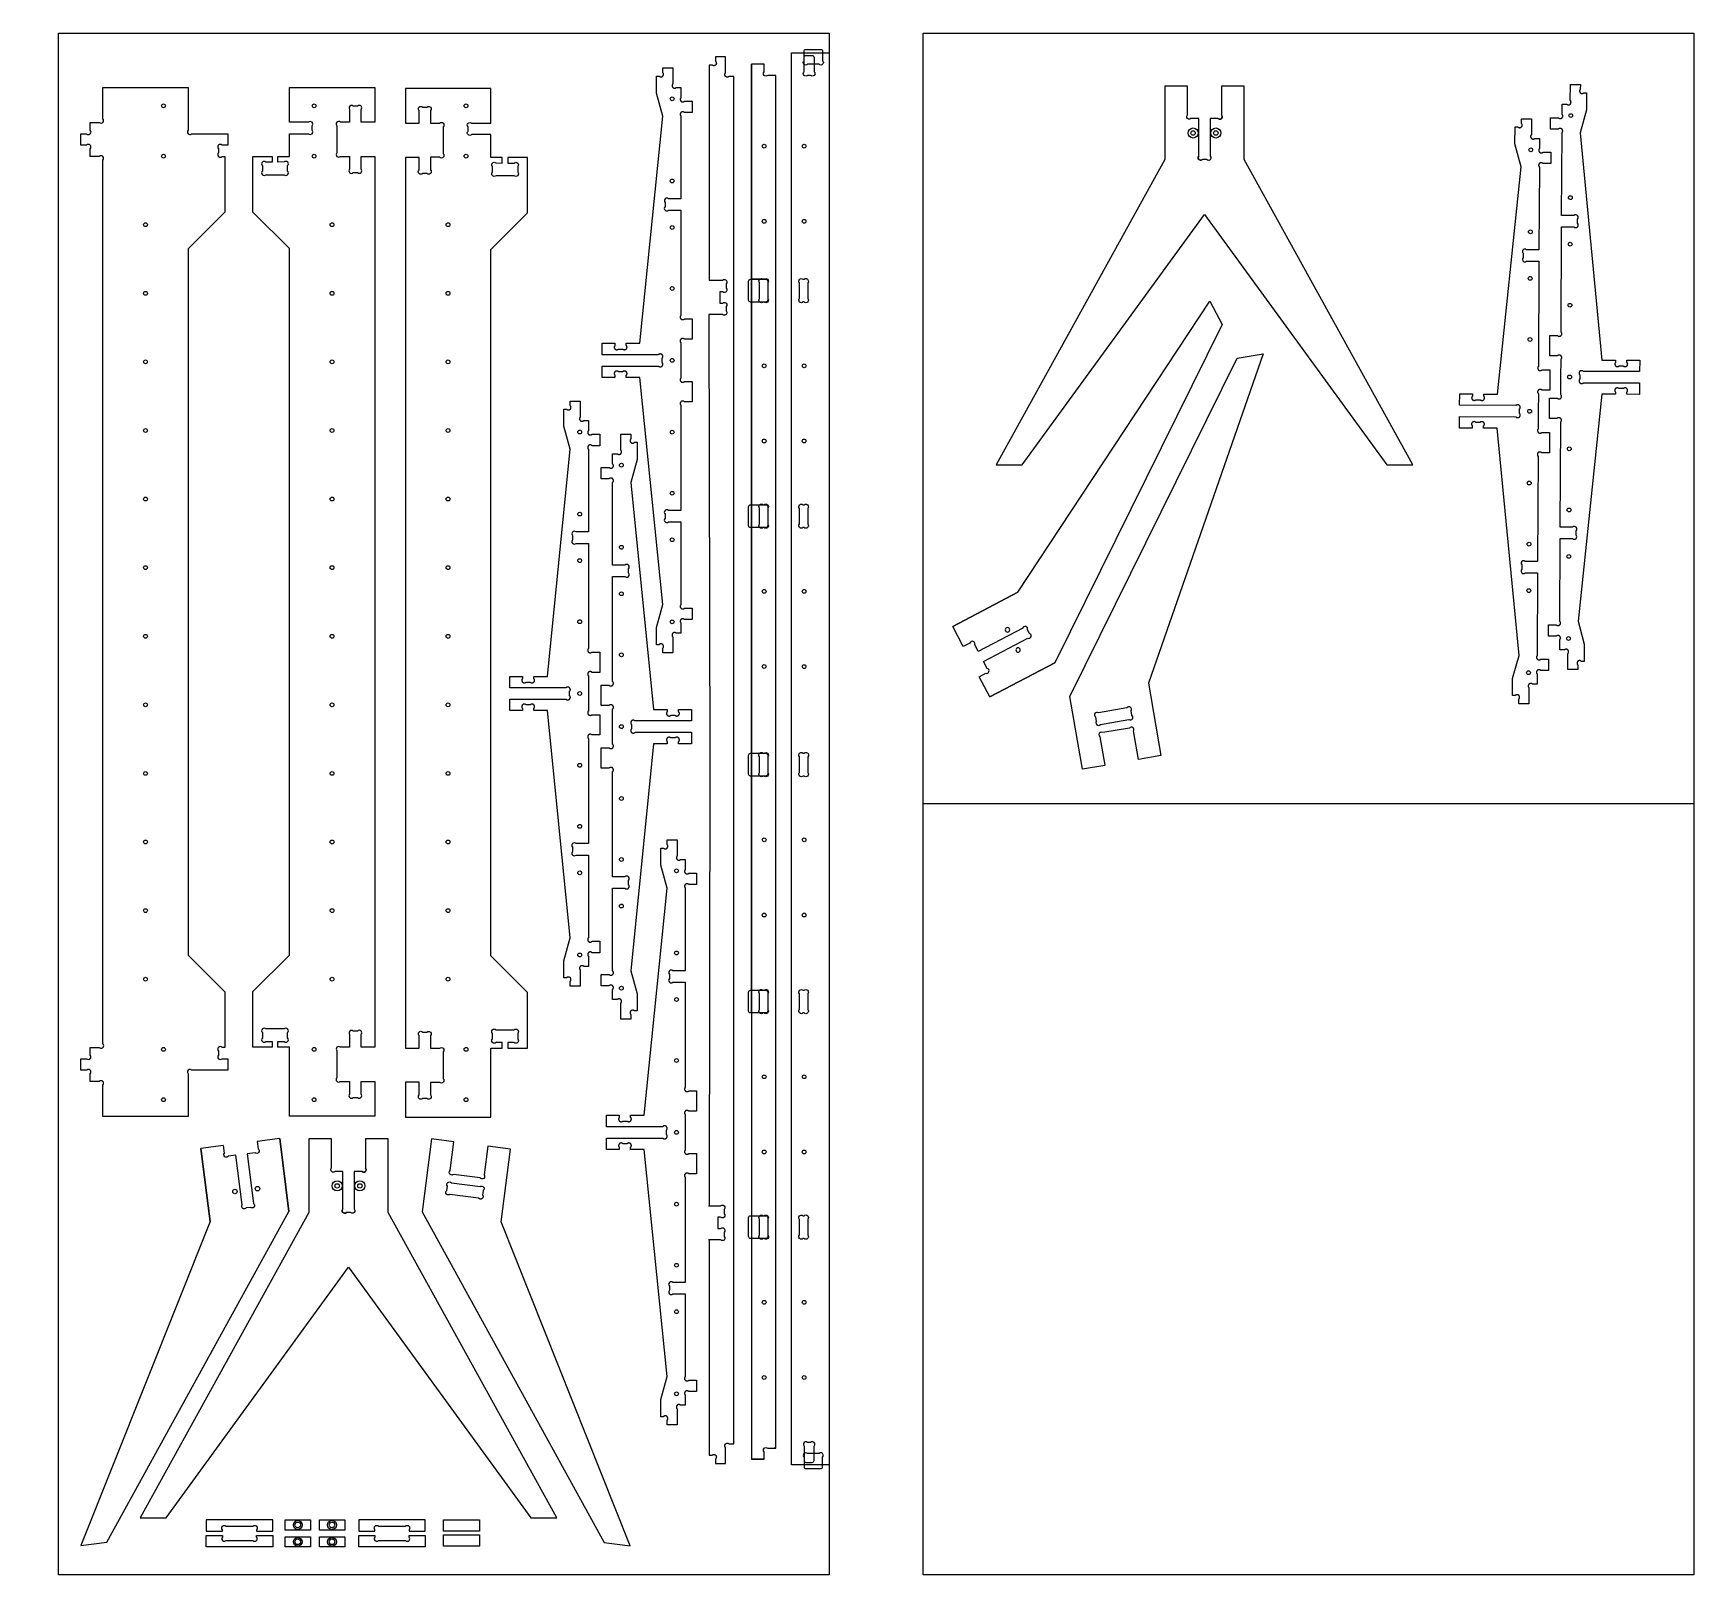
# Model space of a CAD drawing. Header units: millimetres. Extents: x 6492 to 10543, y 1975 to 5871.
# Drawn here: x 7914 to 10543, y 3340 to 5780 of the extents above; entities that cross this region are included whole.
import ezdxf

# ---------------------------------------------------------------- set-up
doc = ezdxf.new("R2010")
doc.units = ezdxf.units.MM
doc.layers.add('0_Make2D$Visibile$Curve', color=18, linetype='Continuous', true_color=0x000000)
for name, color, linetype in [('CUT_INSIDE_18MM', 54, 'Continuous'), ('CUT_OUTSIDE_18MM', 1, 'Continuous'), ('HOLE_18MM', 4, 'Continuous'), ('HOLE_DIAM_6MM_6MM_DEPTH', 2, 'Continuous'), ('POCKET_INSIDE_2MM', 53, 'Continuous'), ('POCKET_INSIDE_9MM', 97, 'Continuous'), ('POCKET_OUTSIDE_9MM', 6, 'Continuous')]:
    doc.layers.add(name, color=color, linetype=linetype)
doc.layers.add('NO_PRINT', color=2, linetype='Continuous', plot=False)
doc.layers.add('POCKET_OUTSIDE_14MM', color=175, linetype='Continuous', plot=False)
doc.layers.add('TOP-HOLE-6.000MM-DIAM_15.000MM', color=20, linetype='Continuous', lineweight=25, true_color=0xff2400)

# ---------------------------------------------------------------- blocks, each defined once
blk = doc.blocks.new('LEG_B')
at = {"layer": 'CUT_OUTSIDE_18MM', "lineweight": -3}
blk.add_lwpolyline([(8413.3, 3086.5), (8410.1, 3086.5, -1.005774), (8404.5, 3092.2), (8404.5, 3151.5), (8391.9, 3151.5, -1.002476), (8386.3, 3157.2), (8386.3, 3203), (8350.3, 3203), (8350.3, 3086.5), (8083.3, 2603.4), (8124.8, 2603.4), (8413.3, 2999.9), (8701.9, 2603.4), (8743.3, 2603.4), (8476.3, 3086.5), (8476.3, 3203), (8440.3, 3203), (8440.3, 3157.2, -1.002476), (8434.7, 3151.5), (8422.2, 3151.5), (8422.2, 3092.2, -1.005774), (8416.5, 3086.5)], format="xyb", close=True, dxfattribs=at)
for centre, start, end in [((8437.5, 3154.4), 225.1901, 45.4735), ((8407.3, 3089.4), 134.5265, 314.8099)]:
    blk.add_arc(centre, 4, start, end, dxfattribs=at)
at = {"layer": 'HOLE_18MM'}
for centre in [(8395.3, 3128.7), (8431.3, 3128.7)]:
    blk.add_circle(centre, 3.5, dxfattribs=at)
at = {"layer": 'POCKET_INSIDE_9MM'}
for centre in [(8395.3, 3128.7), (8431.3, 3128.7)]:
    blk.add_circle(centre, 8, dxfattribs=at)
blk = doc.blocks.new('LEFT LEG')
at = {"layer": '0_Make2D$Visibile$Curve', "color": 15, "lineweight": -3, "true_color": 0xa2382b}
for p, q in [((8161.3, 3086.5), (8161.4, 3203)), ((8287.4, 3202.9), (8287.3, 3086.4))]:
    blk.add_line(p, q, dxfattribs=at)
at = {"layer": 'CUT_OUTSIDE_18MM'}
blk.add_lwpolyline([(8215.2, 3106.2), (8215.2, 3185.5), (8203.1, 3185.4, -0.999879), (8197.4, 3191.1), (8197.4, 3203), (8161.4, 3203), (8161.3, 3086.5), (7893.9, 2603.6), (7935.4, 2603.6), (8287.3, 3086.4), (8287.4, 3202.9), (8251.4, 3203), (8251.4, 3191, -1), (8245.7, 3185.4), (8233.2, 3185.4), (8233.2, 3106.2, -0.999037), (8227.4, 3100.6), (8220.9, 3100.6, -1), (8215.2, 3106.2), (8215.2, 3106.2)], format="xyb", dxfattribs=at)
at = {"layer": 'HOLE_18MM'}
for centre in [(8206.4, 3128.7), (8242.4, 3128.7)]:
    blk.add_circle(centre, 3.5, dxfattribs=at)
blk = doc.blocks.new('LEG_C')
at = {"layer": 'CUT_INSIDE_18MM'}
blk.add_lwpolyline([(8624.8, 3132.3), (8624.8, 3125.2, -1), (8619.2, 3119.5), (8573.4, 3119.5, -1), (8567.8, 3125.2), (8567.7, 3132.3, -1), (8573.4, 3138), (8619.2, 3138, -1)], format="xyb", close=True, dxfattribs=at)
at = {"layer": 'CUT_OUTSIDE_18MM', "lineweight": -3}
blk.add_lwpolyline([(8623.2, 3157.2, -0.997301), (8617.6, 3151.5), (8574.8, 3151.5, -1.002476), (8569.2, 3157.2), (8569.2, 3203), (8569.2, 3203.1), (8569.2, 3203.1), (8533.2, 3203), (8533.2, 3203), (8533.2, 3203), (8533.3, 3086.5), (8885.2, 2603.7), (8926.6, 2603.7), (8659.3, 3086.6), (8659.2, 3203), (8623.2, 3203), (8623.2, 3157.2)], format="xyb", dxfattribs=at)
blk = doc.blocks.new('BEAM_A')
at = {"layer": 'CUT_OUTSIDE_18MM'}
blk.add_lwpolyline([(5674.7, 5693.5), (5809.7, 5693.5), (5809.6, 5625.9, 0.974344), (5815.1, 5620.2), (5872.7, 5620.4), (5872.7, 5602.3), (5863.4, 5602.3, 0.999698), (5857.7, 5596.7), (5857.7, 5590.3, 1), (5863.7, 5584.3), (5867.7, 5584.3), (5867.7, 5496.3), (5809.7, 5438.3), (5809.7, 4320.3), (5867.7, 4262.3), (5867.7, 4174.3), (5863.7, 4174.3, 0.999847), (5857.7, 4168.3), (5857.7, 4161.9, 0.999697), (5863.3, 4156.3), (5872.7, 4156.3), (5872.7, 4138.3), (5815.3, 4138.3, 1.050675), (5809.7, 4132.6), (5809.7, 4065.1), (5674.7, 4065.1), (5674.7, 4114.7, 0.991471), (5669, 4120.3), (5654.7, 4120.3), (5654.7, 4132.6, 0.991101), (5649.1, 4138.3), (5639.7, 4138.3), (5639.7, 4156.3), (5649, 4156.3, 0.999982), (5654.7, 4161.9), (5654.7, 4174.3), (5669, 4174.3, 1.067169), (5674.7, 4179.9), (5674.7, 5578.7, 0.999851), (5669, 5584.3), (5654.7, 5584.3), (5654.7, 5596.7, 0.99985), (5649, 5602.3), (5639.7, 5602.3), (5639.7, 5620.3), (5649, 5620.3, 0.999851), (5654.7, 5626), (5654.7, 5638.3), (5669, 5638.3, 0.999851), (5674.7, 5644)], format="xyb", close=True, dxfattribs=at)
at = {"layer": 'HOLE_18MM'}
for centre in [(5770.6, 5664.5), (5770.6, 5585), (5742.2, 5476.4), (5742.2, 5367.8), (5742.2, 5259.3), (5742.2, 5150.7), (5742.2, 5042.2), (5742.2, 4933.6), (5742.2, 4825), (5742.2, 4716.5), (5742.2, 4607.9), (5742.2, 4499.4), (5742.2, 4390.8), (5742.2, 4282.2), (5770.6, 4171.1), (5770.6, 4091.5)]:
    blk.add_circle(centre, 3, dxfattribs=at)
blk = doc.blocks.new('BEAM_DX')
at = {"layer": 'CUT_OUTSIDE_18MM'}
blk.add_lwpolyline([(8319.8, 5438.5), (8261.8, 5496.5), (8261.8, 5584.5), (8292.4, 5584.5), (8292.4, 5575.5), (8282.5, 5575.5, 0.9997), (8276.9, 5569.9), (8276.9, 5561.2, 1), (8282.6, 5555.5), (8311.3, 5555.5, 0.99985), (8316.9, 5561.2), (8316.9, 5569.9, 0.973941), (8311.4, 5575.7), (8301.4, 5575.5), (8301.4, 5584.5), (8319.8, 5584.5), (8319.8, 5620.5), (8349.9, 5620.5, 0.999695), (8355.6, 5626.2), (8355.6, 5632.9, 0.999771), (8349.9, 5638.5), (8319.8, 5638.5), (8319.8, 5693.5), (8454.8, 5693.5), (8454.8, 5638.5), (8433.1, 5638.5), (8433.1, 5658.5, 0.999546), (8427.5, 5664.1), (8420.8, 5664.1, 1), (8415.1, 5658.5), (8415.1, 5638.5), (8400.4, 5638.7, 0.982736), (8394.9, 5632.9), (8394.9, 5590.2, 0.999702), (8400.5, 5584.6), (8415.1, 5584.6), (8415.1, 5564.6, 1), (8420.8, 5558.9), (8427.5, 5558.9, 0.999549), (8433.1, 5564.6), (8433.1, 5584.5), (8454.7, 5584.5), (8454.7, 4174.5), (8433.1, 4174.5), (8433.2, 4194.5, 0.991106), (8427.5, 4200.1), (8420.8, 4200.1, 1.000024), (8415.1, 4194.5), (8415.1, 4174.5), (8400.5, 4174.5, 0.999702), (8394.9, 4168.9), (8394.9, 4126.2, 0.984808), (8400.3, 4120.3), (8415.1, 4120.3), (8415.1, 4100.5, 1), (8420.8, 4094.9), (8427.4, 4094.9, 0.999721), (8433.1, 4100.5), (8433.1, 4120.5), (8454.8, 4120.5), (8454.8, 4065.5), (8319.8, 4065.5), (8319.8, 4174.5), (8301.4, 4174.5), (8301.4, 4183.5), (8311.3, 4183.5, 0.999698), (8316.9, 4189.2), (8316.9, 4197.8, 0.99985), (8311.3, 4203.5), (8282.6, 4203.5, 0.99985), (8276.9, 4197.8), (8276.9, 4189.2, 0.999848), (8282.6, 4183.5), (8292.4, 4183.5), (8292.4, 4174.5), (8261.7, 4174.5), (8261.7, 4262.5), (8319.7, 4320.5)], format="xyb", close=True, dxfattribs=at)
at = {"layer": 'HOLE_DIAM_6MM_6MM_DEPTH'}
for centre in [(8358.8, 5664.5), (8358.8, 5585), (8387.2, 5476.4), (8387.2, 5367.8), (8387.2, 5259.3), (8387.2, 5150.7), (8387.2, 5042.2), (8387.2, 4933.6), (8387.2, 4825), (8387.2, 4716.5), (8387.2, 4607.9), (8387.2, 4499.4), (8387.2, 4390.8), (8387.2, 4282.2), (8358.8, 4171.1), (8358.8, 4091.5)]:
    blk.add_circle(centre, 3, dxfattribs=at)
blk = doc.blocks.new('BEAM_SX')
at = {"layer": 'CUT_OUTSIDE_18MM'}
blk.add_lwpolyline([(8638.4, 5437), (8696.4, 5495), (8696.4, 5583), (8665.7, 5583), (8665.7, 5574), (8675.6, 5574, -0.9997), (8681.2, 5568.4), (8681.2, 5559.7, -1), (8675.5, 5554), (8646.8, 5554, -0.99985), (8641.2, 5559.7), (8641.2, 5568.4, -0.973941), (8646.7, 5574.2), (8656.7, 5574), (8656.7, 5583), (8638.4, 5583), (8638.4, 5619), (8608.2, 5619, -0.999695), (8602.5, 5624.7), (8602.5, 5631.4, -0.999771), (8608.2, 5637), (8638.4, 5637), (8638.4, 5692), (8503.3, 5692), (8503.3, 5637), (8525, 5637), (8525, 5657, -0.999546), (8530.6, 5662.6), (8537.3, 5662.6, -1), (8543, 5657), (8543, 5637), (8557.7, 5637.2, -0.982736), (8563.3, 5631.4), (8563.2, 5588.7, -0.999702), (8557.6, 5583.1), (8543, 5583.1), (8543, 5563.1, -1), (8537.3, 5557.4), (8530.6, 5557.4, -0.999549), (8525, 5563.1), (8525, 5583), (8503.4, 5583), (8503.4, 4173), (8525, 4173), (8525, 4193, -0.991106), (8530.7, 4198.6), (8537.3, 4198.6, -1.000024), (8543, 4192.9), (8543, 4173), (8557.6, 4172.9, -0.999702), (8563.2, 4167.4), (8563.2, 4124.7, -0.984808), (8557.8, 4118.8), (8543, 4118.8), (8543, 4099, -1), (8537.3, 4093.4), (8530.7, 4093.4, -0.999721), (8525, 4099), (8525, 4119), (8503.4, 4119), (8503.4, 4064), (8638.4, 4064), (8638.4, 4173), (8656.7, 4173), (8656.7, 4182), (8646.9, 4182, -0.999698), (8641.2, 4187.7), (8641.2, 4196.3, -0.99985), (8646.9, 4202), (8675.5, 4202, -0.99985), (8681.2, 4196.3), (8681.2, 4187.7, -0.999848), (8675.5, 4182), (8665.7, 4182), (8665.7, 4173), (8696.4, 4173), (8696.4, 4261), (8638.4, 4319)], format="xyb", close=True, dxfattribs=at)
at = {"layer": 'HOLE_DIAM_6MM_6MM_DEPTH'}
for centre in [(8599.3, 5664.5), (8599.3, 5585), (8570.9, 5476.4), (8570.9, 5367.8), (8570.9, 5259.3), (8570.9, 5150.7), (8570.9, 5042.2), (8570.9, 4933.6), (8570.9, 4825), (8570.9, 4716.5), (8570.9, 4607.9), (8570.9, 4499.4), (8570.9, 4390.8), (8570.9, 4282.2), (8599.3, 4171.1), (8599.3, 4091.5)]:
    blk.add_circle(centre, 3, dxfattribs=at)
blk = doc.blocks.new('BRACKET_EXT')
at = {"layer": 'CUT_OUTSIDE_18MM', "lineweight": -3}
blk.add_lwpolyline([(9466.4, 5155.8), (9466.5, 5155.9), (9466.6, 5156), (9466.6, 5156.1), (9466.7, 5156.2), (9466.8, 5156.3), (9466.9, 5156.4), (9467, 5156.6), (9467, 5156.7), (9467.1, 5156.8), (9467.2, 5156.9), (9467.2, 5157), (9467.3, 5157.2), (9467.3, 5157.3), (9467.4, 5157.4), (9467.4, 5157.6), (9467.4, 5157.7), (9467.5, 5157.8), (9467.5, 5158), (9467.5, 5158.1), (9467.5, 5158.3), (9467.5, 5158.4), (9467.6, 5158.5), (9467.6, 5158.7), (9467.5, 5158.8), (9467.5, 5159), (9467.5, 5159.1), (9467.5, 5159.2), (9467.5, 5159.4), (9467.5, 5159.5), (9467.4, 5159.6), (9467.4, 5159.8), (9467.3, 5159.9), (9467.3, 5160), (9467.2, 5160.2), (9467.2, 5160.3), (9467.1, 5160.4), (9467.1, 5160.6), (9467, 5160.7), (9466.9, 5160.8), (9466.8, 5160.9), (9466.8, 5161), (9466.7, 5161.1), (9466.6, 5161.2), (9466.5, 5161.3), (9466.4, 5161.4), (9466.3, 5161.5), (9466.2, 5161.6), (9466.1, 5161.7), (9466, 5161.8), (9465.9, 5161.9), (9465.8, 5162), (9465.6, 5162.1), (9465.5, 5162.1), (9465.4, 5162.2), (9465.3, 5162.3), (9465.1, 5162.3), (9465, 5162.4), (9464.9, 5162.4), (9464.7, 5162.5), (9464.6, 5162.5), (9464.5, 5162.5), (9464.3, 5162.6), (9464.2, 5162.6), (9464.1, 5162.6), (9463.9, 5162.6), (9463.8, 5162.6), (9463.6, 5162.6), (9463.5, 5162.6), (9463.4, 5162.6), (9463.2, 5162.6), (9463.1, 5162.6), (9463, 5162.6), (9462.8, 5162.6), (9462.7, 5162.5), (9462.5, 5162.5), (9462.4, 5162.5), (9462.3, 5162.4), (9462.1, 5162.4), (9462, 5162.3), (9461.9, 5162.3), (9461.8, 5162.2), (9461.6, 5162.2), (9461.5, 5162.1), (9461.4, 5162), (9461.3, 5161.9), (9461.2, 5161.9), (9461.1, 5161.8), (9460.9, 5161.7), (9460.8, 5161.6), (9460.7, 5161.5), (9453.4, 5161.5), (9453.4, 5177.3), (9478.7, 5177.3), (9478.8, 5177.2), (9478.9, 5177.1), (9479, 5177), (9479.1, 5176.9), (9479.2, 5176.8), (9479.3, 5176.7), (9479.4, 5176.7), (9479.5, 5176.6), (9479.7, 5176.5), (9479.8, 5176.5), (9479.9, 5176.4), (9480, 5176.4), (9480.2, 5176.3), (9480.3, 5176.3), (9480.4, 5176.2), (9480.6, 5176.2), (9480.7, 5176.2), (9480.9, 5176.1), (9481, 5176.1), (9481.1, 5176.1), (9481.3, 5176.1), (9481.4, 5176.1), (9481.5, 5176.1), (9481.7, 5176.1), (9481.8, 5176.1), (9482, 5176.1), (9482.1, 5176.1), (9482.2, 5176.1), (9482.4, 5176.2), (9482.5, 5176.2), (9482.6, 5176.2), (9482.8, 5176.3), (9482.9, 5176.3), (9483, 5176.4), (9483.2, 5176.4), (9483.3, 5176.5), (9483.4, 5176.6), (9483.5, 5176.6), (9483.7, 5176.7), (9483.8, 5176.8), (9483.9, 5176.9), (9484, 5176.9), (9484.1, 5177), (9484.2, 5177.1), (9484.3, 5177.2), (9484.4, 5177.3), (9484.5, 5177.4), (9484.6, 5177.5), (9484.7, 5177.6), (9484.8, 5177.8), (9484.8, 5177.9), (9484.9, 5178), (9485, 5178.1), (9485.1, 5178.2), (9485.1, 5178.4), (9485.2, 5178.5), (9485.2, 5178.6), (9485.3, 5178.7), (9485.3, 5178.9), (9485.4, 5179), (9485.4, 5179.1), (9485.4, 5179.3), (9485.5, 5179.4), (9485.5, 5179.6), (9485.5, 5179.7), (9485.5, 5179.8), (9485.5, 5180), (9485.5, 5180.1), (9485.5, 5180.3), (9485.5, 5180.4), (9485.5, 5180.5), (9485.5, 5180.7), (9485.4, 5180.8), (9485.4, 5180.9), (9485.4, 5181.1), (9485.3, 5181.2), (9485.3, 5181.4), (9485.3, 5181.5), (9485.2, 5181.6), (9485.1, 5181.7), (9485.1, 5181.9), (9485, 5182), (9485, 5182.1), (9484.9, 5182.2), (9484.8, 5182.3), (9484.7, 5182.5), (9484.6, 5182.6), (9484.5, 5182.7), (9484.5, 5182.8), (9484.4, 5182.9), (9484.4, 5190.2), (9500.4, 5190.2), (9500.5, 5190.1), (9500.6, 5190), (9500.7, 5189.9), (9500.8, 5189.8), (9500.9, 5189.8), (9501.1, 5189.7), (9501.2, 5189.6), (9501.3, 5189.5), (9501.4, 5189.5), (9501.5, 5189.4), (9501.7, 5189.3), (9501.8, 5189.3), (9501.9, 5189.2), (9502.1, 5189.2), (9502.2, 5189.2), (9502.3, 5189.1), (9502.5, 5189.1), (9502.6, 5189.1), (9502.7, 5189.1), (9502.9, 5189), (9503, 5189), (9503.2, 5189), (9503.3, 5189), (9503.4, 5189), (9503.6, 5189), (9503.7, 5189), (9503.9, 5189.1), (9504, 5189.1), (9504.1, 5189.1), (9504.3, 5189.1), (9504.4, 5189.2), (9504.5, 5189.2), (9504.7, 5189.3), (9504.8, 5189.3), (9504.9, 5189.4), (9505, 5189.4), (9505.2, 5189.5), (9505.3, 5189.6), (9505.4, 5189.6), (9505.5, 5189.7), (9505.6, 5189.8), (9505.8, 5189.9), (9505.9, 5190), (9506, 5190.1), (9506.1, 5190.2), (9506.2, 5190.3), (9506.3, 5190.4), (9506.3, 5190.5), (9506.4, 5190.6), (9506.5, 5190.7), (9506.6, 5190.8), (9506.7, 5190.9), (9506.7, 5191.1), (9506.8, 5191.2), (9506.9, 5191.3), (9506.9, 5191.4), (9507, 5191.6), (9507, 5191.7), (9507.1, 5191.8), (9507.1, 5192), (9507.1, 5192.1), (9507.2, 5192.2), (9507.2, 5192.4), (9507.2, 5192.5), (9507.2, 5192.6), (9507.3, 5192.8), (9507.3, 5192.9), (9507.3, 5193.1), (9507.3, 5193.2), (9507.2, 5193.3), (9507.2, 5193.5), (9507.2, 5193.6), (9507.2, 5193.8), (9507.2, 5193.9), (9507.1, 5194), (9507.1, 5194.2), (9507.1, 5194.3), (9507, 5194.4), (9507, 5194.6), (9506.9, 5194.7), (9506.8, 5194.8), (9506.8, 5194.9), (9506.7, 5195.1), (9506.6, 5195.2), (9506.6, 5195.3), (9506.5, 5195.4), (9506.4, 5195.5), (9506.3, 5195.6), (9506.2, 5195.7), (9506.1, 5195.8), (9506.1, 5208.2), (9524.1, 5208.2), (9524.1, 5195.8), (9524, 5195.7), (9523.9, 5195.6), (9523.8, 5195.5), (9523.7, 5195.4), (9523.7, 5195.3), (9523.6, 5195.2), (9523.5, 5195.1), (9523.4, 5194.9), (9523.4, 5194.8), (9523.3, 5194.7), (9523.3, 5194.6), (9523.2, 5194.5), (9523.2, 5194.3), (9523.1, 5194.2), (9523.1, 5194.1), (9523, 5193.9), (9523, 5193.8), (9523, 5193.7), (9523, 5193.5), (9523, 5193.4), (9522.9, 5193.2), (9522.9, 5193.1), (9522.9, 5193), (9522.9, 5192.8), (9522.9, 5192.7), (9523, 5192.6), (9523, 5192.4), (9523, 5192.3), (9523, 5192.1), (9523.1, 5192), (9523.1, 5191.9), (9523.1, 5191.7), (9523.2, 5191.6), (9523.2, 5191.5), (9523.3, 5191.4), (9523.3, 5191.2), (9523.4, 5191.1), (9523.5, 5191), (9523.5, 5190.9), (9523.6, 5190.8), (9523.7, 5190.6), (9523.8, 5190.5), (9523.9, 5190.4), (9524, 5190.3), (9524.1, 5190.2), (9524.2, 5190.1), (9524.3, 5190), (9524.4, 5189.9), (9524.5, 5189.8), (9524.6, 5189.8), (9524.7, 5189.7), (9524.8, 5189.6), (9524.9, 5189.5), (9525, 5189.5), (9525.2, 5189.4), (9525.3, 5189.3), (9525.4, 5189.3), (9525.6, 5189.2), (9525.7, 5189.2), (9525.8, 5189.2), (9525.9, 5189.1), (9526.1, 5189.1), (9526.2, 5189.1), (9526.4, 5189), (9526.5, 5189), (9526.6, 5189), (9526.8, 5189), (9526.9, 5189), (9527, 5189), (9527.2, 5189), (9527.3, 5189), (9527.5, 5189), (9527.6, 5189.1), (9527.7, 5189.1), (9527.9, 5189.1), (9528, 5189.1), (9528.1, 5189.2), (9528.3, 5189.2), (9528.4, 5189.3), (9528.5, 5189.3), (9528.6, 5189.4), (9528.8, 5189.4), (9528.9, 5189.5), (9529, 5189.6), (9529.1, 5189.6), (9529.2, 5189.7), (9529.4, 5189.8), (9529.5, 5189.9), (9529.6, 5190), (9529.7, 5190.1), (9529.8, 5190.2), (9660.7, 5190.2), (9660.7, 5170.7, 0.989196), (9666.4, 5165.1), (9673, 5165.1, 1), (9678.7, 5170.7), (9678.7, 5190.2), (9845.1, 5190.2), (9845.2, 5190.1), (9845.3, 5190), (9845.4, 5189.9), (9845.5, 5189.8), (9845.6, 5189.7), (9845.7, 5189.6), (9845.8, 5189.6), (9846, 5189.5), (9846.1, 5189.4), (9846.2, 5189.4), (9846.3, 5189.3), (9846.5, 5189.3), (9846.6, 5189.2), (9846.7, 5189.2), (9846.9, 5189.1), (9847, 5189.1), (9847.1, 5189.1), (9847.3, 5189), (9847.4, 5189), (9847.5, 5189), (9847.7, 5189), (9847.8, 5189), (9848, 5189), (9848.1, 5189), (9848.2, 5189), (9848.4, 5189), (9848.5, 5189), (9848.7, 5189), (9848.8, 5189.1), (9848.9, 5189.1), (9849.1, 5189.1), (9849.2, 5189.2), (9849.3, 5189.2), (9849.5, 5189.3), (9849.6, 5189.3), (9849.7, 5189.4), (9849.8, 5189.5), (9850, 5189.5), (9850.1, 5189.6), (9850.2, 5189.7), (9850.3, 5189.8), (9850.4, 5189.8), (9850.5, 5189.9), (9850.6, 5190), (9850.7, 5190.1), (9850.8, 5190.2), (9850.9, 5190.3), (9851, 5190.4), (9851.1, 5190.5), (9851.2, 5190.7), (9851.3, 5190.8), (9851.3, 5190.9), (9851.4, 5191), (9851.5, 5191.1), (9851.5, 5191.3), (9851.6, 5191.4), (9851.6, 5191.5), (9851.7, 5191.6), (9851.7, 5191.8), (9851.8, 5191.9), (9851.8, 5192), (9851.8, 5192.2), (9851.9, 5192.3), (9851.9, 5192.5), (9851.9, 5192.6), (9851.9, 5192.7), (9851.9, 5192.9), (9851.9, 5193), (9851.9, 5193.2), (9851.9, 5193.3), (9851.9, 5193.4), (9851.9, 5193.6), (9851.9, 5193.7), (9851.8, 5193.8), (9851.8, 5194), (9851.8, 5194.1), (9851.7, 5194.3), (9851.7, 5194.4), (9851.6, 5194.5), (9851.6, 5194.6), (9851.5, 5194.8), (9851.4, 5194.9), (9851.4, 5195), (9851.3, 5195.1), (9851.2, 5195.2), (9851.1, 5195.4), (9851, 5195.5), (9851, 5195.6), (9850.9, 5195.7), (9850.8, 5195.8), (9850.8, 5208.2), (9882.9, 5208.2), (9882.9, 5195.8), (9882.8, 5195.7), (9882.7, 5195.6), (9882.6, 5195.5), (9882.5, 5195.4), (9882.4, 5195.3), (9882.3, 5195.1), (9882.3, 5195), (9882.2, 5194.9), (9882.1, 5194.8), (9882.1, 5194.7), (9882, 5194.5), (9881.9, 5194.4), (9881.9, 5194.3), (9881.9, 5194.1), (9881.8, 5194), (9881.8, 5193.9), (9881.8, 5193.7), (9881.7, 5193.6), (9881.7, 5193.5), (9881.7, 5193.3), (9881.7, 5193.2), (9881.7, 5193), (9881.7, 5192.9), (9881.7, 5192.8), (9881.7, 5192.6), (9881.7, 5192.5), (9881.7, 5192.4), (9881.7, 5192.2), (9881.8, 5192.1), (9881.8, 5191.9), (9881.8, 5191.8), (9881.9, 5191.7), (9881.9, 5191.5), (9882, 5191.4), (9882, 5191.3), (9882.1, 5191.2), (9882.2, 5191), (9882.2, 5190.9), (9882.3, 5190.8), (9882.4, 5190.7), (9882.5, 5190.6), (9882.5, 5190.5), (9882.6, 5190.4), (9882.7, 5190.3), (9882.8, 5190.2), (9882.9, 5190.1), (9883, 5190), (9883.1, 5189.9), (9883.2, 5189.8), (9883.3, 5189.7), (9883.5, 5189.6), (9883.6, 5189.5), (9883.7, 5189.5), (9883.8, 5189.4), (9883.9, 5189.3), (9884.1, 5189.3), (9884.2, 5189.2), (9884.3, 5189.2), (9884.5, 5189.1), (9884.6, 5189.1), (9884.7, 5189.1), (9884.9, 5189), (9885, 5189), (9885.1, 5189), (9885.3, 5189), (9885.4, 5189), (9885.6, 5189), (9885.7, 5189), (9885.8, 5189), (9886, 5189), (9886.1, 5189), (9886.2, 5189), (9886.4, 5189), (9886.5, 5189), (9886.7, 5189.1), (9886.8, 5189.1), (9886.9, 5189.2), (9887.1, 5189.2), (9887.2, 5189.2), (9887.3, 5189.3), (9887.4, 5189.4), (9887.6, 5189.4), (9887.7, 5189.5), (9887.8, 5189.6), (9887.9, 5189.6), (9888, 5189.7), (9888.1, 5189.8), (9888.2, 5189.9), (9888.4, 5190), (9888.5, 5190.1), (9888.6, 5190.2), (9916.4, 5190.2), (9944.2, 5190.2), (9944.3, 5190.1), (9944.4, 5190), (9944.5, 5189.9), (9944.6, 5189.8), (9944.7, 5189.7), (9944.8, 5189.6), (9944.9, 5189.6), (9945, 5189.5), (9945.2, 5189.4), (9945.3, 5189.4), (9945.4, 5189.3), (9945.5, 5189.2), (9945.7, 5189.2), (9945.8, 5189.2), (9945.9, 5189.1), (9946.1, 5189.1), (9946.2, 5189), (9946.3, 5189), (9946.5, 5189), (9946.6, 5189), (9946.7, 5189), (9946.9, 5189), (9947, 5189), (9947.2, 5189), (9947.3, 5189), (9947.4, 5189), (9947.6, 5189), (9947.7, 5189), (9947.9, 5189), (9948, 5189.1), (9948.1, 5189.1), (9948.3, 5189.1), (9948.4, 5189.2), (9948.5, 5189.2), (9948.6, 5189.3), (9948.8, 5189.3), (9948.9, 5189.4), (9949, 5189.5), (9949.1, 5189.5), (9949.3, 5189.6), (9949.4, 5189.7), (9949.5, 5189.8), (9949.6, 5189.9), (9949.7, 5190), (9949.8, 5190.1), (9949.9, 5190.2), (9950, 5190.3), (9950.1, 5190.4), (9950.2, 5190.5), (9950.3, 5190.6), (9950.3, 5190.7), (9950.4, 5190.8), (9950.5, 5190.9), (9950.6, 5191), (9950.6, 5191.2), (9950.7, 5191.3), (9950.7, 5191.4), (9950.8, 5191.5), (9950.8, 5191.7), (9950.9, 5191.8), (9950.9, 5191.9), (9950.9, 5192.1), (9951, 5192.2), (9951, 5192.4), (9951, 5192.5), (9951, 5192.6), (9951, 5192.8), (9951, 5192.9), (9951, 5193), (9951, 5193.2), (9951, 5193.3), (9951, 5193.5), (9951, 5193.6), (9951, 5193.7), (9950.9, 5193.9), (9950.9, 5194), (9950.9, 5194.1), (9950.8, 5194.3), (9950.8, 5194.4), (9950.7, 5194.5), (9950.7, 5194.7), (9950.6, 5194.8), (9950.5, 5194.9), (9950.5, 5195), (9950.4, 5195.1), (9950.3, 5195.3), (9950.2, 5195.4), (9950.1, 5195.5), (9950.1, 5195.6), (9950, 5195.7), (9949.9, 5195.8), (9949.9, 5208.2), (9981.9, 5208.2), (9981.9, 5195.8), (9981.9, 5195.7), (9981.8, 5195.6), (9981.7, 5195.5), (9981.6, 5195.4), (9981.5, 5195.2), (9981.4, 5195.1), (9981.4, 5195), (9981.3, 5194.9), (9981.2, 5194.8), (9981.2, 5194.6), (9981.1, 5194.5), (9981.1, 5194.4), (9981, 5194.3), (9981, 5194.1), (9980.9, 5194), (9980.9, 5193.8), (9980.9, 5193.7), (9980.8, 5193.6), (9980.8, 5193.4), (9980.8, 5193.3), (9980.8, 5193.2), (9980.8, 5193), (9980.8, 5192.9), (9980.8, 5192.7), (9980.8, 5192.6), (9980.8, 5192.5), (9980.9, 5192.3), (9980.9, 5192.2), (9980.9, 5192), (9980.9, 5191.9), (9981, 5191.8), (9981, 5191.6), (9981.1, 5191.5), (9981.1, 5191.4), (9981.2, 5191.3), (9981.2, 5191.1), (9981.3, 5191), (9981.4, 5190.9), (9981.5, 5190.8), (9981.5, 5190.7), (9981.6, 5190.5), (9981.7, 5190.4), (9981.8, 5190.3), (9981.9, 5190.2), (9982, 5190.1), (9982.1, 5190), (9982.2, 5189.9), (9982.3, 5189.8), (9982.4, 5189.8), (9982.5, 5189.7), (9982.6, 5189.6), (9982.8, 5189.5), (9982.9, 5189.5), (9983, 5189.4), (9983.1, 5189.3), (9983.3, 5189.3), (9983.4, 5189.2), (9983.5, 5189.2), (9983.7, 5189.1), (9983.8, 5189.1), (9983.9, 5189.1), (9984.1, 5189), (9984.2, 5189), (9984.3, 5189), (9984.5, 5189), (9984.6, 5189), (9984.8, 5189), (9984.9, 5189), (9985, 5189), (9985.2, 5189), (9985.3, 5189), (9985.5, 5189), (9985.6, 5189.1), (9985.7, 5189.1), (9985.9, 5189.1), (9986, 5189.2), (9986.1, 5189.2), (9986.3, 5189.3), (9986.4, 5189.3), (9986.5, 5189.4), (9986.6, 5189.4), (9986.8, 5189.5), (9986.9, 5189.6), (9987, 5189.6), (9987.1, 5189.7), (9987.2, 5189.8), (9987.3, 5189.9), (9987.4, 5190), (9987.5, 5190.1), (9987.6, 5190.2), (10154, 5190.2), (10154, 5170.7, 1), (10159.7, 5165.1), (10166.3, 5165.1, 1), (10172, 5170.7), (10172, 5190.2), (10302.9, 5190.2), (10303, 5190.1), (10303.1, 5190), (10303.3, 5189.9), (10303.4, 5189.8), (10303.5, 5189.7), (10303.6, 5189.6), (10303.7, 5189.6), (10303.8, 5189.5), (10303.9, 5189.4), (10304.1, 5189.4), (10304.2, 5189.3), (10304.3, 5189.3), (10304.5, 5189.2), (10304.6, 5189.2), (10304.7, 5189.1), (10304.9, 5189.1), (10305, 5189.1), (10305.1, 5189.1), (10305.3, 5189), (10305.4, 5189), (10305.5, 5189), (10305.7, 5189), (10305.8, 5189), (10306, 5189), (10306.1, 5189), (10306.2, 5189), (10306.4, 5189), (10306.5, 5189.1), (10306.6, 5189.1), (10306.8, 5189.1), (10306.9, 5189.2), (10307, 5189.2), (10307.2, 5189.2), (10307.3, 5189.3), (10307.4, 5189.3), (10307.5, 5189.4), (10307.7, 5189.5), (10307.8, 5189.5), (10307.9, 5189.6), (10308, 5189.7), (10308.1, 5189.8), (10308.2, 5189.8), (10308.4, 5189.9), (10308.5, 5190), (10308.6, 5190.1), (10308.7, 5190.2), (10308.8, 5190.3), (10308.8, 5190.4), (10308.9, 5190.5), (10309, 5190.6), (10309.1, 5190.8), (10309.2, 5190.9), (10309.2, 5191), (10309.3, 5191.1), (10309.4, 5191.2), (10309.4, 5191.4), (10309.5, 5191.5), (10309.5, 5191.6), (10309.6, 5191.7), (10309.6, 5191.9), (10309.7, 5192), (10309.7, 5192.1), (10309.7, 5192.3), (10309.7, 5192.4), (10309.8, 5192.6), (10309.8, 5192.7), (10309.8, 5192.8), (10309.8, 5193), (10309.8, 5193.1), (10309.8, 5193.2), (10309.8, 5193.4), (10309.7, 5193.5), (10309.7, 5193.7), (10309.7, 5193.8), (10309.7, 5193.9), (10309.6, 5194.1), (10309.6, 5194.2), (10309.6, 5194.3), (10309.5, 5194.5), (10309.5, 5194.6), (10309.4, 5194.7), (10309.3, 5194.8), (10309.3, 5194.9), (10309.2, 5195.1), (10309.1, 5195.2), (10309.1, 5195.3), (10309, 5195.4), (10308.9, 5195.5), (10308.8, 5195.6), (10308.7, 5195.7), (10308.6, 5195.8), (10308.6, 5208.2), (10326.6, 5208.2), (10326.6, 5195.8), (10326.5, 5195.7), (10326.4, 5195.6), (10326.3, 5195.5), (10326.2, 5195.4), (10326.2, 5195.3), (10326.1, 5195.2), (10326, 5195.1), (10325.9, 5194.9), (10325.9, 5194.8), (10325.8, 5194.7), (10325.8, 5194.6), (10325.7, 5194.4), (10325.7, 5194.3), (10325.6, 5194.2), (10325.6, 5194), (10325.6, 5193.9), (10325.5, 5193.8), (10325.5, 5193.6), (10325.5, 5193.5), (10325.5, 5193.3), (10325.5, 5193.2), (10325.5, 5193.1), (10325.5, 5192.9), (10325.5, 5192.8), (10325.5, 5192.6), (10325.5, 5192.5), (10325.5, 5192.4), (10325.5, 5192.2), (10325.6, 5192.1), (10325.6, 5192), (10325.6, 5191.8), (10325.7, 5191.7), (10325.7, 5191.6), (10325.8, 5191.4), (10325.8, 5191.3), (10325.9, 5191.2), (10326, 5191.1), (10326, 5190.9), (10326.1, 5190.8), (10326.2, 5190.7), (10326.3, 5190.6), (10326.4, 5190.5), (10326.5, 5190.4), (10326.6, 5190.3), (10326.7, 5190.2), (10326.8, 5190.1), (10326.9, 5190), (10327, 5189.9), (10327.1, 5189.8), (10327.2, 5189.7), (10327.3, 5189.6), (10327.4, 5189.6), (10327.5, 5189.5), (10327.7, 5189.4), (10327.8, 5189.4), (10327.9, 5189.3), (10328.1, 5189.3), (10328.2, 5189.2), (10328.3, 5189.2), (10328.5, 5189.1), (10328.6, 5189.1), (10328.7, 5189.1), (10328.9, 5189.1), (10329, 5189), (10329.1, 5189), (10329.3, 5189), (10329.4, 5189), (10329.6, 5189), (10329.7, 5189), (10329.8, 5189), (10330, 5189.1), (10330.1, 5189.1), (10330.3, 5189.1), (10330.4, 5189.1), (10330.5, 5189.2), (10330.7, 5189.2), (10330.8, 5189.2), (10330.9, 5189.3), (10331.1, 5189.3), (10331.2, 5189.4), (10331.3, 5189.5), (10331.4, 5189.5), (10331.5, 5189.6), (10331.7, 5189.7), (10331.8, 5189.8), (10331.9, 5189.8), (10332, 5189.9), (10332.1, 5190), (10332.2, 5190.1), (10332.3, 5190.2), (10348.4, 5190.2), (10348.4, 5182.9), (10348.3, 5182.8), (10348.2, 5182.7), (10348.1, 5182.6), (10348, 5182.5), (10347.9, 5182.3), (10347.8, 5182.2), (10347.8, 5182.1), (10347.7, 5182), (10347.6, 5181.9), (10347.6, 5181.7), (10347.5, 5181.6), (10347.5, 5181.5), (10347.4, 5181.4), (10347.4, 5181.2), (10347.3, 5181.1), (10347.3, 5180.9), (10347.3, 5180.8), (10347.3, 5180.7), (10347.2, 5180.5), (10347.2, 5180.4), (10347.2, 5180.3), (10347.2, 5180.1), (10347.2, 5180), (10347.2, 5179.8), (10347.2, 5179.7), (10347.2, 5179.6), (10347.3, 5179.4), (10347.3, 5179.3), (10347.3, 5179.1), (10347.4, 5179), (10347.4, 5178.9), (10347.4, 5178.7), (10347.5, 5178.6), (10347.5, 5178.5), (10347.6, 5178.4), (10347.7, 5178.2), (10347.7, 5178.1), (10347.8, 5178), (10347.9, 5177.9), (10347.9, 5177.8), (10348, 5177.6), (10348.1, 5177.5), (10348.2, 5177.4), (10348.3, 5177.3), (10348.4, 5177.2), (10348.5, 5177.1), (10348.6, 5177), (10348.7, 5176.9), (10348.8, 5176.9), (10348.9, 5176.8), (10349.1, 5176.7), (10349.2, 5176.6), (10349.3, 5176.6), (10349.4, 5176.5), (10349.5, 5176.4), (10349.7, 5176.4), (10349.8, 5176.3), (10349.9, 5176.3), (10350.1, 5176.2), (10350.2, 5176.2), (10350.3, 5176.2), (10350.5, 5176.1), (10350.6, 5176.1), (10350.8, 5176.1), (10350.9, 5176.1), (10351, 5176.1), (10351.2, 5176.1), (10351.3, 5176.1), (10351.4, 5176.1), (10351.6, 5176.1), (10351.7, 5176.1), (10351.9, 5176.1), (10352, 5176.2), (10352.1, 5176.2), (10352.3, 5176.2), (10352.4, 5176.3), (10352.5, 5176.3), (10352.7, 5176.4), (10352.8, 5176.4), (10352.9, 5176.5), (10353.1, 5176.5), (10353.2, 5176.6), (10353.3, 5176.7), (10353.4, 5176.7), (10353.5, 5176.8), (10353.6, 5176.9), (10353.8, 5177), (10353.9, 5177.1), (10354, 5177.2), (10354.1, 5177.3), (10379.4, 5177.3), (10379.4, 5161.5), (10372, 5161.5), (10371.9, 5161.6), (10371.8, 5161.7), (10371.7, 5161.8), (10371.6, 5161.9), (10371.4, 5161.9), (10371.3, 5162), (10371.2, 5162.1), (10371.1, 5162.2), (10371, 5162.2), (10370.8, 5162.3), (10370.7, 5162.3), (10370.6, 5162.4), (10370.4, 5162.4), (10370.3, 5162.5), (10370.2, 5162.5), (10370, 5162.5), (10369.9, 5162.6), (10369.8, 5162.6), (10369.6, 5162.6), (10369.5, 5162.6), (10369.3, 5162.6), (10369.2, 5162.6), (10369.1, 5162.6), (10368.9, 5162.6), (10368.8, 5162.6), (10368.6, 5162.6), (10368.5, 5162.6), (10368.4, 5162.6), (10368.2, 5162.5), (10368.1, 5162.5), (10368, 5162.5), (10367.8, 5162.4), (10367.7, 5162.4), (10367.6, 5162.3), (10367.4, 5162.3), (10367.3, 5162.2), (10367.2, 5162.1), (10367.1, 5162.1), (10367, 5162), (10366.8, 5161.9), (10366.7, 5161.8), (10366.6, 5161.7), (10366.5, 5161.6), (10366.4, 5161.5), (10366.3, 5161.4), (10366.2, 5161.3), (10366.1, 5161.2), (10366, 5161.1), (10366, 5161), (10365.9, 5160.9), (10365.8, 5160.8), (10365.7, 5160.7), (10365.7, 5160.6), (10365.6, 5160.4), (10365.5, 5160.3), (10365.5, 5160.2), (10365.4, 5160), (10365.4, 5159.9), (10365.3, 5159.8), (10365.3, 5159.6), (10365.3, 5159.5), (10365.2, 5159.4), (10365.2, 5159.2), (10365.2, 5159.1), (10365.2, 5159), (10365.2, 5158.8), (10365.2, 5158.7), (10365.2, 5158.5), (10365.2, 5158.4), (10365.2, 5158.3), (10365.2, 5158.1), (10365.2, 5158), (10365.2, 5157.8), (10365.3, 5157.7), (10365.3, 5157.6), (10365.3, 5157.4), (10365.4, 5157.3), (10365.4, 5157.2), (10365.5, 5157), (10365.6, 5156.9), (10365.6, 5156.8), (10365.7, 5156.7), (10365.8, 5156.6), (10365.8, 5156.4), (10365.9, 5156.3), (10366, 5156.2), (10366.1, 5156.1), (10366.2, 5156), (10366.3, 5155.9), (10366.4, 5155.8), (10366.4, 5151.5), (10339.4, 5151.5), (10302.9, 5161.5), (9943.4, 5125.3), (9943.4, 5103.7), (9940, 5103.7), (9939.9, 5103.8), (9939.8, 5103.9), (9939.7, 5104), (9939.6, 5104.1), (9939.5, 5104.2), (9939.4, 5104.3), (9939.3, 5104.3), (9939.1, 5104.4), (9939, 5104.5), (9938.9, 5104.5), (9938.8, 5104.6), (9938.6, 5104.6), (9938.5, 5104.7), (9938.4, 5104.7), (9938.2, 5104.8), (9938.1, 5104.8), (9938, 5104.8), (9937.8, 5104.9), (9937.7, 5104.9), (9937.6, 5104.9), (9937.4, 5104.9), (9937.3, 5104.9), (9937.2, 5104.9), (9937, 5104.9), (9936.9, 5104.9), (9936.7, 5104.9), (9936.6, 5104.9), (9936.5, 5104.8), (9936.3, 5104.8), (9936.2, 5104.8), (9936.1, 5104.7), (9935.9, 5104.7), (9935.8, 5104.7), (9935.7, 5104.6), (9935.5, 5104.6), (9935.4, 5104.5), (9935.3, 5104.4), (9935.2, 5104.4), (9935.1, 5104.3), (9934.9, 5104.2), (9934.8, 5104.1), (9934.7, 5104.1), (9934.6, 5104), (9934.5, 5103.9), (9934.4, 5103.8), (9934.3, 5103.7), (9934.2, 5103.6), (9934.1, 5103.5), (9934, 5103.4), (9934, 5103.3), (9933.9, 5103.2), (9933.8, 5103), (9933.7, 5102.9), (9933.7, 5102.8), (9933.6, 5102.7), (9933.5, 5102.5), (9933.5, 5102.4), (9933.4, 5102.3), (9933.4, 5102.2), (9933.3, 5102), (9933.3, 5101.9), (9933.3, 5101.8), (9933.3, 5101.6), (9933.2, 5101.5), (9933.2, 5101.4), (9933.2, 5101.2), (9933.2, 5101.1), (9933.2, 5100.9), (9933.2, 5100.8), (9933.2, 5100.7), (9933.2, 5100.5), (9933.2, 5100.4), (9933.2, 5100.3), (9933.3, 5100.1), (9933.3, 5100), (9933.3, 5099.8), (9933.4, 5099.7), (9933.4, 5099.6), (9933.5, 5099.5), (9933.5, 5099.3), (9933.6, 5099.2), (9933.6, 5099.1), (9933.7, 5099), (9933.8, 5098.8), (9933.8, 5098.7), (9933.9, 5098.6), (9934, 5098.5), (9934.1, 5098.4), (9934.2, 5098.3), (9934.3, 5098.2), (9934.4, 5098.1), (9934.4, 5091.4), (9934.3, 5091.3), (9934.2, 5091.2), (9934.1, 5091.1), (9934, 5091), (9933.9, 5090.9), (9933.8, 5090.8), (9933.8, 5090.6), (9933.7, 5090.5), (9933.6, 5090.4), (9933.6, 5090.3), (9933.5, 5090.1), (9933.5, 5090), (9933.4, 5089.9), (9933.4, 5089.8), (9933.3, 5089.6), (9933.3, 5089.5), (9933.3, 5089.4), (9933.2, 5089.2), (9933.2, 5089.1), (9933.2, 5088.9), (9933.2, 5088.8), (9933.2, 5088.7), (9933.2, 5088.5), (9933.2, 5088.4), (9933.2, 5088.3), (9933.2, 5088.1), (9933.2, 5088), (9933.3, 5087.8), (9933.3, 5087.7), (9933.3, 5087.6), (9933.3, 5087.4), (9933.4, 5087.3), (9933.4, 5087.2), (9933.5, 5087.1), (9933.5, 5086.9), (9933.6, 5086.8), (9933.7, 5086.7), (9933.7, 5086.6), (9933.8, 5086.4), (9933.9, 5086.3), (9934, 5086.2), (9934, 5086.1), (9934.1, 5086), (9934.2, 5085.9), (9934.3, 5085.8), (9934.4, 5085.7), (9934.5, 5085.6), (9934.6, 5085.5), (9934.7, 5085.4), (9934.8, 5085.3), (9934.9, 5085.3), (9935.1, 5085.2), (9935.2, 5085.1), (9935.3, 5085), (9935.4, 5085), (9935.5, 5084.9), (9935.7, 5084.9), (9935.8, 5084.8), (9935.9, 5084.8), (9936.1, 5084.7), (9936.2, 5084.7), (9936.3, 5084.7), (9936.5, 5084.6), (9936.6, 5084.6), (9936.7, 5084.6), (9936.9, 5084.6), (9937, 5084.6), (9937.2, 5084.6), (9937.3, 5084.6), (9937.4, 5084.6), (9937.6, 5084.6), (9937.7, 5084.6), (9937.8, 5084.6), (9938, 5084.6), (9938.1, 5084.7), (9938.2, 5084.7), (9938.4, 5084.7), (9938.5, 5084.8), (9938.6, 5084.8), (9938.8, 5084.9), (9938.9, 5084.9), (9939, 5085), (9939.1, 5085.1), (9939.3, 5085.1), (9939.4, 5085.2), (9939.5, 5085.3), (9939.6, 5085.4), (9939.7, 5085.5), (9939.8, 5085.5), (9939.9, 5085.6), (9940, 5085.7), (9943.4, 5085.7), (9943.4, 5065.6), (9925.4, 5065.6), (9925.4, 5154.7), (9925.5, 5154.8), (9925.5, 5154.9), (9925.6, 5155), (9925.7, 5155.1), (9925.8, 5155.3), (9925.9, 5155.4), (9926, 5155.5), (9926, 5155.6), (9926.1, 5155.7), (9926.1, 5155.9), (9926.2, 5156), (9926.3, 5156.1), (9926.3, 5156.2), (9926.3, 5156.4), (9926.4, 5156.5), (9926.4, 5156.6), (9926.5, 5156.8), (9926.5, 5156.9), (9926.5, 5157), (9926.5, 5157.2), (9926.5, 5157.3), (9926.5, 5157.5), (9926.5, 5157.6), (9926.5, 5157.7), (9926.5, 5157.9), (9926.5, 5158), (9926.5, 5158.1), (9926.5, 5158.3), (9926.4, 5158.4), (9926.4, 5158.6), (9926.4, 5158.7), (9926.3, 5158.8), (9926.3, 5158.9), (9926.2, 5159.1), (9926.2, 5159.2), (9926.1, 5159.3), (9926.1, 5159.5), (9926, 5159.6), (9925.9, 5159.7), (9925.8, 5159.8), (9925.8, 5159.9), (9925.7, 5160), (9925.6, 5160.1), (9925.5, 5160.2), (9925.4, 5160.3), (9925.3, 5160.4), (9925.2, 5160.5), (9925.1, 5160.6), (9925, 5160.7), (9924.9, 5160.8), (9924.8, 5160.9), (9924.7, 5161), (9924.5, 5161), (9924.4, 5161.1), (9924.3, 5161.2), (9924.2, 5161.2), (9924, 5161.3), (9923.9, 5161.3), (9923.8, 5161.4), (9923.7, 5161.4), (9923.5, 5161.4), (9923.4, 5161.5), (9923.2, 5161.5), (9923.1, 5161.5), (9923, 5161.5), (9922.8, 5161.6), (9922.7, 5161.6), (9922.6, 5161.6), (9922.4, 5161.6), (9922.3, 5161.6), (9922.1, 5161.5), (9922, 5161.5), (9921.9, 5161.5), (9921.7, 5161.5), (9921.6, 5161.5), (9921.5, 5161.4), (9921.3, 5161.4), (9921.2, 5161.3), (9921.1, 5161.3), (9920.9, 5161.2), (9920.8, 5161.2), (9920.7, 5161.1), (9920.6, 5161.1), (9920.5, 5161), (9920.3, 5160.9), (9920.2, 5160.8), (9920.1, 5160.8), (9920, 5160.7), (9919.9, 5160.6), (9919.8, 5160.5), (9919.7, 5160.4), (9913, 5160.4), (9912.9, 5160.5), (9912.8, 5160.6), (9912.7, 5160.7), (9912.6, 5160.8), (9912.5, 5160.8), (9912.4, 5160.9), (9912.3, 5161), (9912.1, 5161.1), (9912, 5161.1), (9911.9, 5161.2), (9911.8, 5161.2), (9911.6, 5161.3), (9911.5, 5161.3), (9911.4, 5161.4), (9911.2, 5161.4), (9911.1, 5161.5), (9911, 5161.5), (9910.8, 5161.5), (9910.7, 5161.5), (9910.6, 5161.5), (9910.4, 5161.6), (9910.3, 5161.6), (9910.2, 5161.6), (9910, 5161.6), (9909.9, 5161.6), (9909.7, 5161.5), (9909.6, 5161.5), (9909.5, 5161.5), (9909.3, 5161.5), (9909.2, 5161.4), (9909.1, 5161.4), (9908.9, 5161.4), (9908.8, 5161.3), (9908.7, 5161.3), (9908.5, 5161.2), (9908.4, 5161.2), (9908.3, 5161.1), (9908.2, 5161), (9908.1, 5161), (9907.9, 5160.9), (9907.8, 5160.8), (9907.7, 5160.7), (9907.6, 5160.6), (9907.5, 5160.5), (9907.4, 5160.4), (9907.3, 5160.3), (9907.2, 5160.2), (9907.1, 5160.1), (9907, 5160), (9907, 5159.9), (9906.9, 5159.8), (9906.8, 5159.7), (9906.7, 5159.6), (9906.7, 5159.5), (9906.6, 5159.3), (9906.5, 5159.2), (9906.5, 5159.1), (9906.4, 5158.9), (9906.4, 5158.8), (9906.3, 5158.7), (9906.3, 5158.6), (9906.3, 5158.4), (9906.3, 5158.3), (9906.2, 5158.1), (9906.2, 5158), (9906.2, 5157.9), (9906.2, 5157.7), (9906.2, 5157.6), (9906.2, 5157.5), (9906.2, 5157.3), (9906.2, 5157.2), (9906.2, 5157), (9906.2, 5156.9), (9906.3, 5156.8), (9906.3, 5156.6), (9906.3, 5156.5), (9906.4, 5156.4), (9906.4, 5156.2), (9906.5, 5156.1), (9906.5, 5156), (9906.6, 5155.9), (9906.6, 5155.7), (9906.7, 5155.6), (9906.8, 5155.5), (9906.8, 5155.4), (9906.9, 5155.3), (9907, 5155.1), (9907.1, 5155), (9907.2, 5154.9), (9907.3, 5154.8), (9907.4, 5154.7), (9907.4, 5065.6), (9889.4, 5065.6), (9889.4, 5085.7), (9892.7, 5085.7), (9892.8, 5085.6), (9892.9, 5085.5), (9893, 5085.5), (9893.1, 5085.4), (9893.2, 5085.3), (9893.3, 5085.2), (9893.5, 5085.1), (9893.6, 5085.1), (9893.7, 5085), (9893.8, 5084.9), (9893.9, 5084.9), (9894.1, 5084.8), (9894.2, 5084.8), (9894.3, 5084.7), (9894.5, 5084.7), (9894.6, 5084.7), (9894.7, 5084.6), (9894.9, 5084.6), (9895, 5084.6), (9895.1, 5084.6), (9895.3, 5084.6), (9895.4, 5084.6), (9895.6, 5084.6), (9895.7, 5084.6), (9895.8, 5084.6), (9896, 5084.6), (9896.1, 5084.6), (9896.2, 5084.6), (9896.4, 5084.7), (9896.5, 5084.7), (9896.7, 5084.7), (9896.8, 5084.8), (9896.9, 5084.8), (9897, 5084.9), (9897.2, 5084.9), (9897.3, 5085), (9897.4, 5085), (9897.5, 5085.1), (9897.7, 5085.2), (9897.8, 5085.3), (9897.9, 5085.3), (9898, 5085.4), (9898.1, 5085.5), (9898.2, 5085.6), (9898.3, 5085.7), (9898.4, 5085.8), (9898.5, 5085.9), (9898.6, 5086), (9898.7, 5086.1), (9898.8, 5086.2), (9898.8, 5086.3), (9898.9, 5086.4), (9899, 5086.6), (9899.1, 5086.7), (9899.1, 5086.8), (9899.2, 5086.9), (9899.2, 5087.1), (9899.3, 5087.2), (9899.3, 5087.3), (9899.4, 5087.4), (9899.4, 5087.6), (9899.4, 5087.7), (9899.5, 5087.8), (9899.5, 5088), (9899.5, 5088.1), (9899.5, 5088.3), (9899.5, 5088.4), (9899.5, 5088.5), (9899.5, 5088.7), (9899.5, 5088.8), (9899.5, 5088.9), (9899.5, 5089.1), (9899.5, 5089.2), (9899.5, 5089.4), (9899.4, 5089.5), (9899.4, 5089.6), (9899.3, 5089.8), (9899.3, 5089.9), (9899.3, 5090), (9899.2, 5090.1), (9899.1, 5090.3), (9899.1, 5090.4), (9899, 5090.5), (9899, 5090.6), (9898.9, 5090.8), (9898.8, 5090.9), (9898.7, 5091), (9898.6, 5091.1), (9898.5, 5091.2), (9898.5, 5091.3), (9898.4, 5091.4), (9898.4, 5098.1), (9898.5, 5098.2), (9898.5, 5098.3), (9898.6, 5098.4), (9898.7, 5098.5), (9898.8, 5098.6), (9898.9, 5098.7), (9899, 5098.8), (9899, 5099), (9899.1, 5099.1), (9899.1, 5099.2), (9899.2, 5099.3), (9899.3, 5099.5), (9899.3, 5099.6), (9899.3, 5099.7), (9899.4, 5099.8), (9899.4, 5100), (9899.5, 5100.1), (9899.5, 5100.3), (9899.5, 5100.4), (9899.5, 5100.5), (9899.5, 5100.7), (9899.5, 5100.8), (9899.5, 5100.9), (9899.5, 5101.1), (9899.5, 5101.2), (9899.5, 5101.4), (9899.5, 5101.5), (9899.5, 5101.6), (9899.4, 5101.8), (9899.4, 5101.9), (9899.4, 5102), (9899.3, 5102.2), (9899.3, 5102.3), (9899.2, 5102.4), (9899.2, 5102.5), (9899.1, 5102.7), (9899.1, 5102.8), (9899, 5102.9), (9898.9, 5103), (9898.8, 5103.2), (9898.8, 5103.3), (9898.7, 5103.4), (9898.6, 5103.5), (9898.5, 5103.6), (9898.4, 5103.7), (9898.3, 5103.8), (9898.2, 5103.9), (9898.1, 5104), (9898, 5104.1), (9897.9, 5104.1), (9897.8, 5104.2), (9897.7, 5104.3), (9897.5, 5104.4), (9897.4, 5104.4), (9897.3, 5104.5), (9897.2, 5104.6), (9897, 5104.6), (9896.9, 5104.7), (9896.8, 5104.7), (9896.7, 5104.7), (9896.5, 5104.8), (9896.4, 5104.8), (9896.2, 5104.8), (9896.1, 5104.9), (9896, 5104.9), (9895.8, 5104.9), (9895.7, 5104.9), (9895.6, 5104.9), (9895.4, 5104.9), (9895.3, 5104.9), (9895.1, 5104.9), (9895, 5104.9), (9894.9, 5104.9), (9894.7, 5104.8), (9894.6, 5104.8), (9894.5, 5104.8), (9894.3, 5104.7), (9894.2, 5104.7), (9894.1, 5104.6), (9893.9, 5104.6), (9893.8, 5104.5), (9893.7, 5104.5), (9893.6, 5104.4), (9893.5, 5104.3), (9893.3, 5104.3), (9893.2, 5104.2), (9893.1, 5104.1), (9893, 5104), (9892.9, 5103.9), (9892.8, 5103.8), (9892.7, 5103.7), (9889.4, 5103.7), (9889.4, 5125.3), (9529.8, 5161.5), (9493.4, 5151.5), (9466.4, 5151.5)], format="xyb", close=True, dxfattribs=at)
at = {"layer": 'TOP-HOLE-6.000MM-DIAM_15.000MM'}
for centre in [(9502.5, 5176.4), (9632.4, 5176.4), (9706, 5176.4), (9802.7, 5176.4), (9916.4, 5176.4), (10030, 5176.4), (10126.7, 5176.4), (10200.3, 5176.4), (10330.2, 5176.4)]:
    blk.add_circle(centre, 3, dxfattribs=at)
blk = doc.blocks.new('FRAME_LONG_OUT')
at = {"layer": '0_Make2D$Visibile$Curve', "color": 147, "lineweight": -3, "true_color": 0x366c72}
for p, q in [((7706.8, 5744.3), (7706.8, 5744.3)), ((7707.8, 3531.3), (7707.8, 3531.3))]:
    blk.add_line(p, q, dxfattribs=at)
at = {"layer": 'CUT_OUTSIDE_18MM'}
blk.add_lwpolyline([(7686.8, 5748.3), (7746.8, 5748.3), (7746.8, 3513.3), (7686.8, 3513.3)], close=True, dxfattribs=at)
at = {"layer": 'POCKET_INSIDE_9MM'}
for p, q in [((7698.6, 3871.8), (7698, 3871.8)), ((7712.6, 3871.8), (7712.6, 3871.8))]:
    blk.add_line(p, q, dxfattribs=at)
for points in [[(7717.1, 5712.8), (7712.5, 5712.8, -1), (7706.8, 5718.4), (7706.8, 5741.3, -0.414214), (7709.8, 5744.3), (7719.8, 5744.3, -0.414214), (7722.8, 5741.3), (7722.8, 5718.4, -1)], [(7706.9, 5354.1), (7705.4, 5354.1, -1), (7699.7, 5359.7), (7699.7, 5384.4, -1), (7705.4, 5390), (7706.9, 5390, -1), (7712.6, 5384.4), (7712.6, 5359.7, -1)], [(7706.9, 4997.1), (7705.4, 4997.1, -1), (7699.7, 5002.7), (7699.7, 5027.4, -1), (7705.4, 5033), (7706.9, 5033, -1), (7712.6, 5027.4), (7712.6, 5002.7, -1)], [(7706.9, 4603.8), (7705.4, 4603.8, -1), (7699.7, 4609.4), (7699.7, 4634.1, -1), (7705.4, 4639.8), (7706.9, 4639.8, -1), (7712.6, 4634.1), (7712.6, 4609.4, -1)], [(7706.9, 4228.8), (7705.4, 4228.8, -1), (7699.7, 4234.4), (7699.7, 4259.1, -1), (7705.4, 4264.7), (7706.9, 4264.7, -1), (7712.6, 4259.1), (7712.6, 4234.4, -1)], [(7706.9, 3871.8), (7705.4, 3871.8, -1), (7699.7, 3877.4), (7699.7, 3902.1, -1), (7705.4, 3907.8), (7706.9, 3907.8, -1), (7712.6, 3902.1), (7712.6, 3877.4, -1)], [(7717.1, 3548.8), (7712.5, 3548.8, 1), (7706.8, 3543.2), (7706.8, 3520.3, 0.414214), (7709.8, 3517.3), (7719.8, 3517.3, 0.414214), (7722.8, 3520.3), (7722.8, 3543.2, 1)]]:
    blk.add_lwpolyline(points, format="xyb", close=True, dxfattribs=at)
at = {"layer": 'POCKET_OUTSIDE_14MM'}
for points in [[(7706.8, 5748), (7706.8, 5751, -0.414214), (7709.8, 5754), (7733.2, 5754, -0.414214), (7736.2, 5751), (7736.2, 5748), (7736.2, 5736, -1), (7730.6, 5730.3), (7712.4, 5730.3, -1), (7706.8, 5736)], [(7706.8, 3513.6), (7706.8, 3510.6, 0.414214), (7709.8, 3507.6), (7733.2, 3507.6, 0.414214), (7736.2, 3510.6), (7736.2, 3513.6), (7736.2, 3525.6, 1), (7730.6, 3531.3), (7712.4, 3531.3, 1), (7706.8, 3525.6)]]:
    blk.add_lwpolyline(points, format="xyb", close=True, dxfattribs=at)
at = {"layer": 'TOP-HOLE-6.000MM-DIAM_15.000MM'}
for centre in [(7706.9, 5600.8), (7706.9, 5481.8), (7706.9, 5253.1), (7706.9, 5134.1), (7706.9, 4896.1), (7706.9, 4777), (7706.9, 4502.8), (7706.9, 4383.8), (7706.9, 4127.8), (7706.9, 4008.8), (7706.9, 3770.8), (7706.9, 3651.8)]:
    blk.add_circle(centre, 3, dxfattribs=at)
blk = doc.blocks.new('BRACKET_INTERNAL')
at = {"layer": 'CUT_OUTSIDE_18MM', "lineweight": -3}
blk.add_lwpolyline([(9466.4, 5552.3), (9466.5, 5552.4), (9466.6, 5552.5), (9466.6, 5552.6), (9466.7, 5552.7), (9466.8, 5552.8), (9466.9, 5552.9), (9467, 5553), (9467, 5553.1), (9467.1, 5553.3), (9467.2, 5553.4), (9467.2, 5553.5), (9467.3, 5553.7), (9467.3, 5553.8), (9467.4, 5553.9), (9467.4, 5554.1), (9467.4, 5554.2), (9467.5, 5554.3), (9467.5, 5554.5), (9467.5, 5554.6), (9467.5, 5554.7), (9467.5, 5554.9), (9467.6, 5555), (9467.6, 5555.2), (9467.5, 5555.3), (9467.5, 5555.4), (9467.5, 5555.6), (9467.5, 5555.7), (9467.5, 5555.9), (9467.5, 5556), (9467.4, 5556.1), (9467.4, 5556.3), (9467.3, 5556.4), (9467.3, 5556.5), (9467.2, 5556.7), (9467.2, 5556.8), (9467.1, 5556.9), (9467.1, 5557), (9467, 5557.2), (9466.9, 5557.3), (9466.8, 5557.4), (9466.8, 5557.5), (9466.7, 5557.6), (9466.6, 5557.7), (9466.5, 5557.8), (9466.4, 5557.9), (9466.3, 5558), (9466.2, 5558.1), (9466.1, 5558.2), (9466, 5558.3), (9465.9, 5558.4), (9465.8, 5558.5), (9465.6, 5558.5), (9465.5, 5558.6), (9465.4, 5558.7), (9465.3, 5558.7), (9465.1, 5558.8), (9465, 5558.8), (9464.9, 5558.9), (9464.7, 5558.9), (9464.6, 5559), (9464.5, 5559), (9464.3, 5559), (9464.2, 5559.1), (9464.1, 5559.1), (9463.9, 5559.1), (9463.8, 5559.1), (9463.6, 5559.1), (9463.5, 5559.1), (9463.4, 5559.1), (9463.2, 5559.1), (9463.1, 5559.1), (9463, 5559.1), (9462.8, 5559.1), (9462.7, 5559), (9462.5, 5559), (9462.4, 5559), (9462.3, 5558.9), (9462.1, 5558.9), (9462, 5558.8), (9461.9, 5558.8), (9461.8, 5558.7), (9461.6, 5558.6), (9461.5, 5558.6), (9461.4, 5558.5), (9461.3, 5558.4), (9461.2, 5558.3), (9461.1, 5558.2), (9460.9, 5558.2), (9460.8, 5558.1), (9460.7, 5558), (9453.4, 5557.9), (9453.4, 5573.7), (9478.7, 5573.7), (9478.8, 5573.6), (9478.9, 5573.6), (9479, 5573.5), (9479.1, 5573.4), (9479.2, 5573.3), (9479.3, 5573.2), (9479.4, 5573.1), (9479.5, 5573.1), (9479.7, 5573), (9479.8, 5572.9), (9479.9, 5572.9), (9480, 5572.8), (9480.2, 5572.8), (9480.3, 5572.7), (9480.4, 5572.7), (9480.6, 5572.7), (9480.7, 5572.6), (9480.9, 5572.6), (9481, 5572.6), (9481.1, 5572.6), (9481.3, 5572.6), (9481.4, 5572.6), (9481.5, 5572.6), (9481.7, 5572.6), (9481.8, 5572.6), (9482, 5572.6), (9482.1, 5572.6), (9482.2, 5572.6), (9482.4, 5572.6), (9482.5, 5572.7), (9482.6, 5572.7), (9482.8, 5572.8), (9482.9, 5572.8), (9483, 5572.9), (9483.2, 5572.9), (9483.3, 5573), (9483.4, 5573), (9483.5, 5573.1), (9483.7, 5573.2), (9483.8, 5573.3), (9483.9, 5573.3), (9484, 5573.4), (9484.1, 5573.5), (9484.2, 5573.6), (9484.3, 5573.7), (9484.4, 5573.8), (9484.5, 5573.9), (9484.6, 5574), (9484.7, 5574.1), (9484.8, 5574.2), (9484.8, 5574.4), (9484.9, 5574.5), (9485, 5574.6), (9485.1, 5574.7), (9485.1, 5574.8), (9485.2, 5575), (9485.2, 5575.1), (9485.3, 5575.2), (9485.3, 5575.4), (9485.4, 5575.5), (9485.4, 5575.6), (9485.4, 5575.8), (9485.5, 5575.9), (9485.5, 5576), (9485.5, 5576.2), (9485.5, 5576.3), (9485.5, 5576.5), (9485.5, 5576.6), (9485.5, 5576.7), (9485.5, 5576.9), (9485.5, 5577), (9485.5, 5577.2), (9485.4, 5577.3), (9485.4, 5577.4), (9485.4, 5577.6), (9485.3, 5577.7), (9485.3, 5577.8), (9485.3, 5578), (9485.2, 5578.1), (9485.1, 5578.2), (9485.1, 5578.3), (9485, 5578.5), (9485, 5578.6), (9484.9, 5578.7), (9484.8, 5578.8), (9484.7, 5578.9), (9484.6, 5579.1), (9484.5, 5579.2), (9484.5, 5579.3), (9484.4, 5579.4), (9484.4, 5586.7), (9500.4, 5586.7), (9500.5, 5586.6), (9500.6, 5586.5), (9500.7, 5586.4), (9500.8, 5586.3), (9500.9, 5586.2), (9501.1, 5586.2), (9501.2, 5586.1), (9501.3, 5586), (9501.4, 5585.9), (9501.5, 5585.9), (9501.7, 5585.8), (9501.8, 5585.8), (9501.9, 5585.7), (9502.1, 5585.7), (9502.2, 5585.6), (9502.3, 5585.6), (9502.5, 5585.6), (9502.6, 5585.6), (9502.7, 5585.5), (9502.9, 5585.5), (9503, 5585.5), (9503.2, 5585.5), (9503.3, 5585.5), (9503.4, 5585.5), (9503.6, 5585.5), (9503.7, 5585.5), (9503.9, 5585.5), (9504, 5585.6), (9504.1, 5585.6), (9504.3, 5585.6), (9504.4, 5585.7), (9504.5, 5585.7), (9504.7, 5585.8), (9504.8, 5585.8), (9504.9, 5585.9), (9505, 5585.9), (9505.2, 5586), (9505.3, 5586.1), (9505.4, 5586.1), (9505.5, 5586.2), (9505.6, 5586.3), (9505.8, 5586.4), (9505.9, 5586.5), (9506, 5586.6), (9506.1, 5586.6), (9506.2, 5586.7), (9506.3, 5586.8), (9506.3, 5587), (9506.4, 5587.1), (9506.5, 5587.2), (9506.6, 5587.3), (9506.7, 5587.4), (9506.7, 5587.5), (9506.8, 5587.7), (9506.9, 5587.8), (9506.9, 5587.9), (9507, 5588), (9507, 5588.2), (9507.1, 5588.3), (9507.1, 5588.4), (9507.1, 5588.6), (9507.2, 5588.7), (9507.2, 5588.8), (9507.2, 5589), (9507.2, 5589.1), (9507.3, 5589.3), (9507.3, 5589.4), (9507.3, 5589.5), (9507.3, 5589.7), (9507.2, 5589.8), (9507.2, 5590), (9507.2, 5590.1), (9507.2, 5590.2), (9507.2, 5590.4), (9507.1, 5590.5), (9507.1, 5590.6), (9507.1, 5590.8), (9507, 5590.9), (9507, 5591), (9506.9, 5591.2), (9506.8, 5591.3), (9506.8, 5591.4), (9506.7, 5591.5), (9506.6, 5591.7), (9506.6, 5591.8), (9506.5, 5591.9), (9506.4, 5592), (9506.3, 5592.1), (9506.2, 5592.2), (9506.1, 5592.3), (9506.1, 5604.7), (9524.1, 5604.7), (9524.1, 5592.3), (9524, 5592.2), (9523.9, 5592.1), (9523.8, 5592), (9523.7, 5591.9), (9523.7, 5591.8), (9523.6, 5591.7), (9523.5, 5591.5), (9523.4, 5591.4), (9523.4, 5591.3), (9523.3, 5591.2), (9523.3, 5591.1), (9523.2, 5590.9), (9523.2, 5590.8), (9523.1, 5590.7), (9523.1, 5590.5), (9523, 5590.4), (9523, 5590.3), (9523, 5590.1), (9523, 5590), (9523, 5589.9), (9522.9, 5589.7), (9522.9, 5589.6), (9522.9, 5589.4), (9522.9, 5589.3), (9522.9, 5589.2), (9523, 5589), (9523, 5588.9), (9523, 5588.8), (9523, 5588.6), (9523.1, 5588.5), (9523.1, 5588.4), (9523.1, 5588.2), (9523.2, 5588.1), (9523.2, 5588), (9523.3, 5587.8), (9523.3, 5587.7), (9523.4, 5587.6), (9523.5, 5587.5), (9523.5, 5587.3), (9523.6, 5587.2), (9523.7, 5587.1), (9523.8, 5587), (9523.9, 5586.9), (9524, 5586.8), (9524.1, 5586.7), (9524.2, 5586.6), (9524.3, 5586.5), (9524.4, 5586.4), (9524.5, 5586.3), (9524.6, 5586.2), (9524.7, 5586.2), (9524.8, 5586.1), (9524.9, 5586), (9525, 5585.9), (9525.2, 5585.9), (9525.3, 5585.8), (9525.4, 5585.8), (9525.6, 5585.7), (9525.7, 5585.7), (9525.8, 5585.6), (9525.9, 5585.6), (9526.1, 5585.6), (9526.2, 5585.5), (9526.4, 5585.5), (9526.5, 5585.5), (9526.6, 5585.5), (9526.8, 5585.5), (9526.9, 5585.5), (9527, 5585.5), (9527.2, 5585.5), (9527.3, 5585.5), (9527.5, 5585.5), (9527.6, 5585.5), (9527.7, 5585.6), (9527.9, 5585.6), (9528, 5585.6), (9528.1, 5585.7), (9528.3, 5585.7), (9528.4, 5585.7), (9528.5, 5585.8), (9528.6, 5585.9), (9528.8, 5585.9), (9528.9, 5586), (9529, 5586.1), (9529.1, 5586.1), (9529.2, 5586.2), (9529.4, 5586.3), (9529.5, 5586.4), (9529.6, 5586.5), (9529.7, 5586.6), (9529.8, 5586.6), (9660.7, 5586.6), (9660.7, 5567.1, 0.989196), (9666.4, 5561.6), (9673, 5561.5, 1), (9678.7, 5567.1), (9678.7, 5586.6), (9845.1, 5586.6), (9845.2, 5586.5), (9845.3, 5586.5), (9845.4, 5586.4), (9845.5, 5586.3), (9845.6, 5586.2), (9845.7, 5586.1), (9845.8, 5586), (9846, 5586), (9846.1, 5585.9), (9846.2, 5585.8), (9846.3, 5585.8), (9846.5, 5585.7), (9846.6, 5585.7), (9846.7, 5585.6), (9846.9, 5585.6), (9847, 5585.6), (9847.1, 5585.5), (9847.3, 5585.5), (9847.4, 5585.5), (9847.5, 5585.5), (9847.7, 5585.5), (9847.8, 5585.5), (9848, 5585.5), (9848.1, 5585.5), (9848.2, 5585.5), (9848.4, 5585.5), (9848.5, 5585.5), (9848.7, 5585.5), (9848.8, 5585.5), (9848.9, 5585.6), (9849.1, 5585.6), (9849.2, 5585.7), (9849.3, 5585.7), (9849.5, 5585.8), (9849.6, 5585.8), (9849.7, 5585.9), (9849.8, 5585.9), (9850, 5586), (9850.1, 5586.1), (9850.2, 5586.2), (9850.3, 5586.2), (9850.4, 5586.3), (9850.5, 5586.4), (9850.6, 5586.5), (9850.7, 5586.6), (9850.8, 5586.7), (9850.9, 5586.8), (9851, 5586.9), (9851.1, 5587), (9851.2, 5587.1), (9851.3, 5587.3), (9851.3, 5587.4), (9851.4, 5587.5), (9851.5, 5587.6), (9851.5, 5587.7), (9851.6, 5587.9), (9851.6, 5588), (9851.7, 5588.1), (9851.7, 5588.3), (9851.8, 5588.4), (9851.8, 5588.5), (9851.8, 5588.7), (9851.9, 5588.8), (9851.9, 5588.9), (9851.9, 5589.1), (9851.9, 5589.2), (9851.9, 5589.4), (9851.9, 5589.5), (9851.9, 5589.6), (9851.9, 5589.8), (9851.9, 5589.9), (9851.9, 5590.1), (9851.9, 5590.2), (9851.8, 5590.3), (9851.8, 5590.5), (9851.8, 5590.6), (9851.7, 5590.7), (9851.7, 5590.9), (9851.6, 5591), (9851.6, 5591.1), (9851.5, 5591.2), (9851.4, 5591.4), (9851.4, 5591.5), (9851.3, 5591.6), (9851.2, 5591.7), (9851.1, 5591.8), (9851, 5592), (9851, 5592.1), (9850.9, 5592.2), (9850.8, 5592.3), (9850.8, 5604.6), (9882.9, 5604.6), (9882.9, 5592.3), (9882.8, 5592.2), (9882.7, 5592.1), (9882.6, 5592), (9882.5, 5591.8), (9882.4, 5591.7), (9882.3, 5591.6), (9882.3, 5591.5), (9882.2, 5591.4), (9882.1, 5591.3), (9882.1, 5591.1), (9882, 5591), (9881.9, 5590.9), (9881.9, 5590.7), (9881.9, 5590.6), (9881.8, 5590.5), (9881.8, 5590.3), (9881.8, 5590.2), (9881.7, 5590.1), (9881.7, 5589.9), (9881.7, 5589.8), (9881.7, 5589.7), (9881.7, 5589.5), (9881.7, 5589.4), (9881.7, 5589.2), (9881.7, 5589.1), (9881.7, 5589), (9881.7, 5588.8), (9881.7, 5588.7), (9881.8, 5588.6), (9881.8, 5588.4), (9881.8, 5588.3), (9881.9, 5588.2), (9881.9, 5588), (9882, 5587.9), (9882, 5587.8), (9882.1, 5587.6), (9882.2, 5587.5), (9882.2, 5587.4), (9882.3, 5587.3), (9882.4, 5587.2), (9882.5, 5587.1), (9882.5, 5586.9), (9882.6, 5586.8), (9882.7, 5586.7), (9882.8, 5586.6), (9882.9, 5586.5), (9883, 5586.4), (9883.1, 5586.4), (9883.2, 5586.3), (9883.3, 5586.2), (9883.5, 5586.1), (9883.6, 5586), (9883.7, 5586), (9883.8, 5585.9), (9883.9, 5585.8), (9884.1, 5585.8), (9884.2, 5585.7), (9884.3, 5585.7), (9884.5, 5585.6), (9884.6, 5585.6), (9884.7, 5585.5), (9884.9, 5585.5), (9885, 5585.5), (9885.1, 5585.5), (9885.3, 5585.5), (9885.4, 5585.4), (9885.6, 5585.4), (9885.7, 5585.4), (9885.8, 5585.4), (9886, 5585.4), (9886.1, 5585.5), (9886.2, 5585.5), (9886.4, 5585.5), (9886.5, 5585.5), (9886.7, 5585.6), (9886.8, 5585.6), (9886.9, 5585.6), (9887.1, 5585.7), (9887.2, 5585.7), (9887.3, 5585.8), (9887.4, 5585.8), (9887.6, 5585.9), (9887.7, 5586), (9887.8, 5586), (9887.9, 5586.1), (9888, 5586.2), (9888.1, 5586.3), (9888.2, 5586.4), (9888.4, 5586.5), (9888.5, 5586.5), (9888.6, 5586.6), (9916.4, 5586.6), (9944.2, 5586.6), (9944.3, 5586.5), (9944.4, 5586.5), (9944.5, 5586.4), (9944.6, 5586.3), (9944.7, 5586.2), (9944.8, 5586.1), (9944.9, 5586), (9945, 5586), (9945.2, 5585.9), (9945.3, 5585.8), (9945.4, 5585.8), (9945.5, 5585.7), (9945.7, 5585.7), (9945.8, 5585.6), (9945.9, 5585.6), (9946.1, 5585.6), (9946.2, 5585.5), (9946.3, 5585.5), (9946.5, 5585.5), (9946.6, 5585.5), (9946.7, 5585.4), (9946.9, 5585.4), (9947, 5585.4), (9947.2, 5585.4), (9947.3, 5585.4), (9947.4, 5585.5), (9947.6, 5585.5), (9947.7, 5585.5), (9947.9, 5585.5), (9948, 5585.5), (9948.1, 5585.6), (9948.3, 5585.6), (9948.4, 5585.7), (9948.5, 5585.7), (9948.6, 5585.8), (9948.8, 5585.8), (9948.9, 5585.9), (9949, 5586), (9949.1, 5586), (9949.3, 5586.1), (9949.4, 5586.2), (9949.5, 5586.3), (9949.6, 5586.4), (9949.7, 5586.4), (9949.8, 5586.5), (9949.9, 5586.6), (9950, 5586.7), (9950.1, 5586.8), (9950.2, 5586.9), (9950.3, 5587.1), (9950.3, 5587.2), (9950.4, 5587.3), (9950.5, 5587.4), (9950.6, 5587.5), (9950.6, 5587.6), (9950.7, 5587.8), (9950.7, 5587.9), (9950.8, 5588), (9950.8, 5588.2), (9950.9, 5588.3), (9950.9, 5588.4), (9950.9, 5588.6), (9951, 5588.7), (9951, 5588.8), (9951, 5589), (9951, 5589.1), (9951, 5589.2), (9951, 5589.4), (9951, 5589.5), (9951, 5589.7), (9951, 5589.8), (9951, 5589.9), (9951, 5590.1), (9951, 5590.2), (9950.9, 5590.3), (9950.9, 5590.5), (9950.9, 5590.6), (9950.8, 5590.7), (9950.8, 5590.9), (9950.7, 5591), (9950.7, 5591.1), (9950.6, 5591.3), (9950.5, 5591.4), (9950.5, 5591.5), (9950.4, 5591.6), (9950.3, 5591.7), (9950.2, 5591.8), (9950.1, 5592), (9950.1, 5592.1), (9950, 5592.2), (9949.9, 5592.3), (9949.9, 5604.6), (9981.9, 5604.6), (9981.9, 5592.3), (9981.9, 5592.2), (9981.8, 5592.1), (9981.7, 5592), (9981.6, 5591.8), (9981.5, 5591.7), (9981.4, 5591.6), (9981.4, 5591.5), (9981.3, 5591.4), (9981.2, 5591.2), (9981.2, 5591.1), (9981.1, 5591), (9981.1, 5590.9), (9981, 5590.7), (9981, 5590.6), (9980.9, 5590.5), (9980.9, 5590.3), (9980.9, 5590.2), (9980.8, 5590.1), (9980.8, 5589.9), (9980.8, 5589.8), (9980.8, 5589.6), (9980.8, 5589.5), (9980.8, 5589.4), (9980.8, 5589.2), (9980.8, 5589.1), (9980.8, 5588.9), (9980.9, 5588.8), (9980.9, 5588.7), (9980.9, 5588.5), (9980.9, 5588.4), (9981, 5588.3), (9981, 5588.1), (9981.1, 5588), (9981.1, 5587.9), (9981.2, 5587.7), (9981.2, 5587.6), (9981.3, 5587.5), (9981.4, 5587.4), (9981.5, 5587.3), (9981.5, 5587.1), (9981.6, 5587), (9981.7, 5586.9), (9981.8, 5586.8), (9981.9, 5586.7), (9982, 5586.6), (9982.1, 5586.5), (9982.2, 5586.4), (9982.3, 5586.3), (9982.4, 5586.2), (9982.5, 5586.2), (9982.6, 5586.1), (9982.8, 5586), (9982.9, 5585.9), (9983, 5585.9), (9983.1, 5585.8), (9983.3, 5585.8), (9983.4, 5585.7), (9983.5, 5585.7), (9983.7, 5585.6), (9983.8, 5585.6), (9983.9, 5585.5), (9984.1, 5585.5), (9984.2, 5585.5), (9984.3, 5585.5), (9984.5, 5585.5), (9984.6, 5585.5), (9984.8, 5585.5), (9984.9, 5585.5), (9985, 5585.5), (9985.2, 5585.5), (9985.3, 5585.5), (9985.5, 5585.5), (9985.6, 5585.5), (9985.7, 5585.6), (9985.9, 5585.6), (9986, 5585.6), (9986.1, 5585.7), (9986.3, 5585.7), (9986.4, 5585.8), (9986.5, 5585.8), (9986.6, 5585.9), (9986.8, 5586), (9986.9, 5586), (9987, 5586.1), (9987.1, 5586.2), (9987.2, 5586.3), (9987.3, 5586.4), (9987.4, 5586.5), (9987.5, 5586.5), (9987.6, 5586.6), (10154, 5586.6), (10154, 5567.1, 1), (10159.7, 5561.5), (10166.3, 5561.5, 1), (10172, 5567.1), (10172, 5586.6), (10302.9, 5586.6), (10303, 5586.6), (10303.1, 5586.5), (10303.3, 5586.4), (10303.4, 5586.3), (10303.5, 5586.2), (10303.6, 5586.1), (10303.7, 5586.1), (10303.8, 5586), (10303.9, 5585.9), (10304.1, 5585.9), (10304.2, 5585.8), (10304.3, 5585.7), (10304.5, 5585.7), (10304.6, 5585.7), (10304.7, 5585.6), (10304.9, 5585.6), (10305, 5585.6), (10305.1, 5585.5), (10305.3, 5585.5), (10305.4, 5585.5), (10305.5, 5585.5), (10305.7, 5585.5), (10305.8, 5585.5), (10306, 5585.5), (10306.1, 5585.5), (10306.2, 5585.5), (10306.4, 5585.5), (10306.5, 5585.5), (10306.6, 5585.6), (10306.8, 5585.6), (10306.9, 5585.6), (10307, 5585.7), (10307.2, 5585.7), (10307.3, 5585.8), (10307.4, 5585.8), (10307.5, 5585.9), (10307.7, 5585.9), (10307.8, 5586), (10307.9, 5586.1), (10308, 5586.2), (10308.1, 5586.2), (10308.2, 5586.3), (10308.4, 5586.4), (10308.5, 5586.5), (10308.6, 5586.6), (10308.7, 5586.7), (10308.8, 5586.8), (10308.8, 5586.9), (10308.9, 5587), (10309, 5587.1), (10309.1, 5587.2), (10309.2, 5587.3), (10309.2, 5587.5), (10309.3, 5587.6), (10309.4, 5587.7), (10309.4, 5587.8), (10309.5, 5588), (10309.5, 5588.1), (10309.6, 5588.2), (10309.6, 5588.4), (10309.7, 5588.5), (10309.7, 5588.6), (10309.7, 5588.8), (10309.7, 5588.9), (10309.8, 5589), (10309.8, 5589.2), (10309.8, 5589.3), (10309.8, 5589.4), (10309.8, 5589.6), (10309.8, 5589.7), (10309.8, 5589.9), (10309.7, 5590), (10309.7, 5590.1), (10309.7, 5590.3), (10309.7, 5590.4), (10309.6, 5590.5), (10309.6, 5590.7), (10309.6, 5590.8), (10309.5, 5590.9), (10309.5, 5591.1), (10309.4, 5591.2), (10309.3, 5591.3), (10309.3, 5591.4), (10309.2, 5591.5), (10309.1, 5591.7), (10309.1, 5591.8), (10309, 5591.9), (10308.9, 5592), (10308.8, 5592.1), (10308.7, 5592.2), (10308.6, 5592.3), (10308.6, 5604.7), (10326.6, 5604.7), (10326.6, 5592.3), (10326.5, 5592.2), (10326.4, 5592.1), (10326.3, 5592), (10326.2, 5591.9), (10326.2, 5591.8), (10326.1, 5591.7), (10326, 5591.5), (10325.9, 5591.4), (10325.9, 5591.3), (10325.8, 5591.2), (10325.8, 5591), (10325.7, 5590.9), (10325.7, 5590.8), (10325.6, 5590.6), (10325.6, 5590.5), (10325.6, 5590.4), (10325.5, 5590.2), (10325.5, 5590.1), (10325.5, 5590), (10325.5, 5589.8), (10325.5, 5589.7), (10325.5, 5589.5), (10325.5, 5589.4), (10325.5, 5589.3), (10325.5, 5589.1), (10325.5, 5589), (10325.5, 5588.8), (10325.5, 5588.7), (10325.6, 5588.6), (10325.6, 5588.4), (10325.6, 5588.3), (10325.7, 5588.2), (10325.7, 5588), (10325.8, 5587.9), (10325.8, 5587.8), (10325.9, 5587.7), (10326, 5587.5), (10326, 5587.4), (10326.1, 5587.3), (10326.2, 5587.2), (10326.3, 5587.1), (10326.4, 5587), (10326.5, 5586.8), (10326.6, 5586.7), (10326.7, 5586.6), (10326.8, 5586.6), (10326.9, 5586.5), (10327, 5586.4), (10327.1, 5586.3), (10327.2, 5586.2), (10327.3, 5586.1), (10327.4, 5586.1), (10327.5, 5586), (10327.7, 5585.9), (10327.8, 5585.9), (10327.9, 5585.8), (10328.1, 5585.8), (10328.2, 5585.7), (10328.3, 5585.7), (10328.5, 5585.6), (10328.6, 5585.6), (10328.7, 5585.6), (10328.9, 5585.5), (10329, 5585.5), (10329.1, 5585.5), (10329.3, 5585.5), (10329.4, 5585.5), (10329.6, 5585.5), (10329.7, 5585.5), (10329.8, 5585.5), (10330, 5585.5), (10330.1, 5585.6), (10330.3, 5585.6), (10330.4, 5585.6), (10330.5, 5585.6), (10330.7, 5585.7), (10330.8, 5585.7), (10330.9, 5585.8), (10331.1, 5585.8), (10331.2, 5585.9), (10331.3, 5585.9), (10331.4, 5586), (10331.5, 5586.1), (10331.7, 5586.2), (10331.8, 5586.2), (10331.9, 5586.3), (10332, 5586.4), (10332.1, 5586.5), (10332.2, 5586.6), (10332.3, 5586.7), (10348.4, 5586.7), (10348.4, 5579.4), (10348.3, 5579.3), (10348.2, 5579.2), (10348.1, 5579.1), (10348, 5578.9), (10347.9, 5578.8), (10347.8, 5578.7), (10347.8, 5578.6), (10347.7, 5578.5), (10347.6, 5578.3), (10347.6, 5578.2), (10347.5, 5578.1), (10347.5, 5578), (10347.4, 5577.8), (10347.4, 5577.7), (10347.3, 5577.6), (10347.3, 5577.4), (10347.3, 5577.3), (10347.3, 5577.2), (10347.2, 5577), (10347.2, 5576.9), (10347.2, 5576.7), (10347.2, 5576.6), (10347.2, 5576.5), (10347.2, 5576.3), (10347.2, 5576.2), (10347.2, 5576), (10347.3, 5575.9), (10347.3, 5575.8), (10347.3, 5575.6), (10347.4, 5575.5), (10347.4, 5575.4), (10347.4, 5575.2), (10347.5, 5575.1), (10347.5, 5575), (10347.6, 5574.8), (10347.7, 5574.7), (10347.7, 5574.6), (10347.8, 5574.5), (10347.9, 5574.4), (10347.9, 5574.2), (10348, 5574.1), (10348.1, 5574), (10348.2, 5573.9), (10348.3, 5573.8), (10348.4, 5573.7), (10348.5, 5573.6), (10348.6, 5573.5), (10348.7, 5573.4), (10348.8, 5573.3), (10348.9, 5573.3), (10349.1, 5573.2), (10349.2, 5573.1), (10349.3, 5573), (10349.4, 5573), (10349.5, 5572.9), (10349.7, 5572.9), (10349.8, 5572.8), (10349.9, 5572.8), (10350.1, 5572.7), (10350.2, 5572.7), (10350.3, 5572.6), (10350.5, 5572.6), (10350.6, 5572.6), (10350.8, 5572.6), (10350.9, 5572.6), (10351, 5572.6), (10351.2, 5572.6), (10351.3, 5572.6), (10351.4, 5572.6), (10351.6, 5572.6), (10351.7, 5572.6), (10351.9, 5572.6), (10352, 5572.6), (10352.1, 5572.7), (10352.3, 5572.7), (10352.4, 5572.7), (10352.5, 5572.8), (10352.7, 5572.8), (10352.8, 5572.9), (10352.9, 5572.9), (10353.1, 5573), (10353.2, 5573.1), (10353.3, 5573.1), (10353.4, 5573.2), (10353.5, 5573.3), (10353.6, 5573.4), (10353.8, 5573.5), (10353.9, 5573.6), (10354, 5573.6), (10354.1, 5573.7), (10379.4, 5573.7), (10379.4, 5557.9), (10372, 5558), (10371.9, 5558.1), (10371.8, 5558.2), (10371.7, 5558.2), (10371.6, 5558.3), (10371.4, 5558.4), (10371.3, 5558.5), (10371.2, 5558.6), (10371.1, 5558.6), (10371, 5558.7), (10370.8, 5558.8), (10370.7, 5558.8), (10370.6, 5558.9), (10370.4, 5558.9), (10370.3, 5559), (10370.2, 5559), (10370, 5559), (10369.9, 5559.1), (10369.8, 5559.1), (10369.6, 5559.1), (10369.5, 5559.1), (10369.3, 5559.1), (10369.2, 5559.1), (10369.1, 5559.1), (10368.9, 5559.1), (10368.8, 5559.1), (10368.6, 5559.1), (10368.5, 5559.1), (10368.4, 5559), (10368.2, 5559), (10368.1, 5559), (10368, 5558.9), (10367.8, 5558.9), (10367.7, 5558.8), (10367.6, 5558.8), (10367.4, 5558.7), (10367.3, 5558.7), (10367.2, 5558.6), (10367.1, 5558.5), (10367, 5558.5), (10366.8, 5558.4), (10366.7, 5558.3), (10366.6, 5558.2), (10366.5, 5558.1), (10366.4, 5558), (10366.3, 5557.9), (10366.2, 5557.8), (10366.1, 5557.7), (10366, 5557.6), (10366, 5557.5), (10365.9, 5557.4), (10365.8, 5557.3), (10365.7, 5557.2), (10365.7, 5557), (10365.6, 5556.9), (10365.5, 5556.8), (10365.5, 5556.7), (10365.4, 5556.5), (10365.4, 5556.4), (10365.3, 5556.3), (10365.3, 5556.1), (10365.3, 5556), (10365.2, 5555.9), (10365.2, 5555.7), (10365.2, 5555.6), (10365.2, 5555.4), (10365.2, 5555.3), (10365.2, 5555.2), (10365.2, 5555), (10365.2, 5554.9), (10365.2, 5554.7), (10365.2, 5554.6), (10365.2, 5554.5), (10365.2, 5554.3), (10365.3, 5554.2), (10365.3, 5554.1), (10365.3, 5553.9), (10365.4, 5553.8), (10365.4, 5553.7), (10365.5, 5553.5), (10365.6, 5553.4), (10365.6, 5553.3), (10365.7, 5553.1), (10365.8, 5553), (10365.8, 5552.9), (10365.9, 5552.8), (10366, 5552.7), (10366.1, 5552.6), (10366.2, 5552.5), (10366.3, 5552.4), (10366.4, 5552.3), (10366.4, 5548), (10339.4, 5547.9), (10302.9, 5557.9), (9943.4, 5521.8), (9943.4, 5500.2), (9940, 5500.2), (9939.9, 5500.3), (9939.8, 5500.4), (9939.7, 5500.5), (9939.6, 5500.6), (9939.5, 5500.7), (9939.4, 5500.7), (9939.3, 5500.8), (9939.1, 5500.9), (9939, 5500.9), (9938.9, 5501), (9938.8, 5501.1), (9938.6, 5501.1), (9938.5, 5501.2), (9938.4, 5501.2), (9938.2, 5501.2), (9938.1, 5501.3), (9938, 5501.3), (9937.8, 5501.3), (9937.7, 5501.4), (9937.6, 5501.4), (9937.4, 5501.4), (9937.3, 5501.4), (9937.2, 5501.4), (9937, 5501.4), (9936.9, 5501.4), (9936.7, 5501.4), (9936.6, 5501.3), (9936.5, 5501.3), (9936.3, 5501.3), (9936.2, 5501.3), (9936.1, 5501.2), (9935.9, 5501.2), (9935.8, 5501.1), (9935.7, 5501.1), (9935.5, 5501), (9935.4, 5501), (9935.3, 5500.9), (9935.2, 5500.8), (9935.1, 5500.8), (9934.9, 5500.7), (9934.8, 5500.6), (9934.7, 5500.5), (9934.6, 5500.4), (9934.5, 5500.4), (9934.4, 5500.3), (9934.3, 5500.2), (9934.2, 5500.1), (9934.1, 5500), (9934, 5499.9), (9934, 5499.7), (9933.9, 5499.6), (9933.8, 5499.5), (9933.7, 5499.4), (9933.7, 5499.3), (9933.6, 5499.2), (9933.5, 5499), (9933.5, 5498.9), (9933.4, 5498.8), (9933.4, 5498.6), (9933.3, 5498.5), (9933.3, 5498.4), (9933.3, 5498.2), (9933.3, 5498.1), (9933.2, 5498), (9933.2, 5497.8), (9933.2, 5497.7), (9933.2, 5497.6), (9933.2, 5497.4), (9933.2, 5497.3), (9933.2, 5497.1), (9933.2, 5497), (9933.2, 5496.9), (9933.2, 5496.7), (9933.3, 5496.6), (9933.3, 5496.5), (9933.3, 5496.3), (9933.4, 5496.2), (9933.4, 5496.1), (9933.5, 5495.9), (9933.5, 5495.8), (9933.6, 5495.7), (9933.6, 5495.6), (9933.7, 5495.4), (9933.8, 5495.3), (9933.8, 5495.2), (9933.9, 5495.1), (9934, 5495), (9934.1, 5494.9), (9934.2, 5494.8), (9934.3, 5494.7), (9934.4, 5494.6), (9934.4, 5487.9), (9934.3, 5487.8), (9934.2, 5487.7), (9934.1, 5487.6), (9934, 5487.5), (9933.9, 5487.3), (9933.8, 5487.2), (9933.8, 5487.1), (9933.7, 5487), (9933.6, 5486.9), (9933.6, 5486.7), (9933.5, 5486.6), (9933.5, 5486.5), (9933.4, 5486.4), (9933.4, 5486.2), (9933.3, 5486.1), (9933.3, 5486), (9933.3, 5485.8), (9933.2, 5485.7), (9933.2, 5485.6), (9933.2, 5485.4), (9933.2, 5485.3), (9933.2, 5485.1), (9933.2, 5485), (9933.2, 5484.9), (9933.2, 5484.7), (9933.2, 5484.6), (9933.2, 5484.5), (9933.3, 5484.3), (9933.3, 5484.2), (9933.3, 5484.1), (9933.3, 5483.9), (9933.4, 5483.8), (9933.4, 5483.7), (9933.5, 5483.5), (9933.5, 5483.4), (9933.6, 5483.3), (9933.7, 5483.2), (9933.7, 5483), (9933.8, 5482.9), (9933.9, 5482.8), (9934, 5482.7), (9934, 5482.6), (9934.1, 5482.5), (9934.2, 5482.4), (9934.3, 5482.3), (9934.4, 5482.2), (9934.5, 5482.1), (9934.6, 5482), (9934.7, 5481.9), (9934.8, 5481.8), (9934.9, 5481.7), (9935.1, 5481.7), (9935.2, 5481.6), (9935.3, 5481.5), (9935.4, 5481.5), (9935.5, 5481.4), (9935.7, 5481.3), (9935.8, 5481.3), (9935.9, 5481.2), (9936.1, 5481.2), (9936.2, 5481.2), (9936.3, 5481.1), (9936.5, 5481.1), (9936.6, 5481.1), (9936.7, 5481.1), (9936.9, 5481.1), (9937, 5481), (9937.2, 5481), (9937.3, 5481), (9937.4, 5481), (9937.6, 5481.1), (9937.7, 5481.1), (9937.8, 5481.1), (9938, 5481.1), (9938.1, 5481.2), (9938.2, 5481.2), (9938.4, 5481.2), (9938.5, 5481.3), (9938.6, 5481.3), (9938.8, 5481.4), (9938.9, 5481.4), (9939, 5481.5), (9939.1, 5481.5), (9939.3, 5481.6), (9939.4, 5481.7), (9939.5, 5481.8), (9939.6, 5481.9), (9939.7, 5481.9), (9939.8, 5482), (9939.9, 5482.1), (9940, 5482.2), (9943.4, 5482.2), (9943.4, 5462.1), (9925.4, 5462.1), (9925.4, 5551.2), (9925.5, 5551.3), (9925.5, 5551.4), (9925.6, 5551.5), (9925.7, 5551.6), (9925.8, 5551.7), (9925.9, 5551.9), (9926, 5552), (9926, 5552.1), (9926.1, 5552.2), (9926.1, 5552.3), (9926.2, 5552.5), (9926.3, 5552.6), (9926.3, 5552.7), (9926.3, 5552.9), (9926.4, 5553), (9926.4, 5553.1), (9926.5, 5553.3), (9926.5, 5553.4), (9926.5, 5553.5), (9926.5, 5553.7), (9926.5, 5553.8), (9926.5, 5553.9), (9926.5, 5554.1), (9926.5, 5554.2), (9926.5, 5554.4), (9926.5, 5554.5), (9926.5, 5554.6), (9926.5, 5554.8), (9926.4, 5554.9), (9926.4, 5555), (9926.4, 5555.2), (9926.3, 5555.3), (9926.3, 5555.4), (9926.2, 5555.6), (9926.2, 5555.7), (9926.1, 5555.8), (9926.1, 5555.9), (9926, 5556.1), (9925.9, 5556.2), (9925.8, 5556.3), (9925.8, 5556.4), (9925.7, 5556.5), (9925.6, 5556.6), (9925.5, 5556.7), (9925.4, 5556.8), (9925.3, 5556.9), (9925.2, 5557), (9925.1, 5557.1), (9925, 5557.2), (9924.9, 5557.3), (9924.8, 5557.4), (9924.7, 5557.4), (9924.5, 5557.5), (9924.4, 5557.6), (9924.3, 5557.6), (9924.2, 5557.7), (9924, 5557.7), (9923.9, 5557.8), (9923.8, 5557.8), (9923.7, 5557.9), (9923.5, 5557.9), (9923.4, 5558), (9923.2, 5558), (9923.1, 5558), (9923, 5558), (9922.8, 5558), (9922.7, 5558), (9922.6, 5558), (9922.4, 5558), (9922.3, 5558), (9922.1, 5558), (9922, 5558), (9921.9, 5558), (9921.7, 5558), (9921.6, 5557.9), (9921.5, 5557.9), (9921.3, 5557.9), (9921.2, 5557.8), (9921.1, 5557.8), (9920.9, 5557.7), (9920.8, 5557.7), (9920.7, 5557.6), (9920.6, 5557.5), (9920.5, 5557.5), (9920.3, 5557.4), (9920.2, 5557.3), (9920.1, 5557.2), (9920, 5557.1), (9919.9, 5557.1), (9919.8, 5557), (9919.7, 5556.9), (9913, 5556.9), (9912.9, 5557), (9912.8, 5557.1), (9912.7, 5557.1), (9912.6, 5557.2), (9912.5, 5557.3), (9912.4, 5557.4), (9912.3, 5557.5), (9912.1, 5557.5), (9912, 5557.6), (9911.9, 5557.7), (9911.8, 5557.7), (9911.6, 5557.8), (9911.5, 5557.8), (9911.4, 5557.9), (9911.2, 5557.9), (9911.1, 5557.9), (9911, 5558), (9910.8, 5558), (9910.7, 5558), (9910.6, 5558), (9910.4, 5558), (9910.3, 5558), (9910.2, 5558), (9910, 5558), (9909.9, 5558), (9909.7, 5558), (9909.6, 5558), (9909.5, 5558), (9909.3, 5558), (9909.2, 5557.9), (9909.1, 5557.9), (9908.9, 5557.8), (9908.8, 5557.8), (9908.7, 5557.7), (9908.5, 5557.7), (9908.4, 5557.6), (9908.3, 5557.6), (9908.2, 5557.5), (9908.1, 5557.4), (9907.9, 5557.4), (9907.8, 5557.3), (9907.7, 5557.2), (9907.6, 5557.1), (9907.5, 5557), (9907.4, 5556.9), (9907.3, 5556.8), (9907.2, 5556.7), (9907.1, 5556.6), (9907, 5556.5), (9907, 5556.4), (9906.9, 5556.3), (9906.8, 5556.2), (9906.7, 5556.1), (9906.7, 5555.9), (9906.6, 5555.8), (9906.5, 5555.7), (9906.5, 5555.6), (9906.4, 5555.4), (9906.4, 5555.3), (9906.3, 5555.2), (9906.3, 5555), (9906.3, 5554.9), (9906.3, 5554.8), (9906.2, 5554.6), (9906.2, 5554.5), (9906.2, 5554.4), (9906.2, 5554.2), (9906.2, 5554.1), (9906.2, 5553.9), (9906.2, 5553.8), (9906.2, 5553.7), (9906.2, 5553.5), (9906.2, 5553.4), (9906.3, 5553.3), (9906.3, 5553.1), (9906.3, 5553), (9906.4, 5552.9), (9906.4, 5552.7), (9906.5, 5552.6), (9906.5, 5552.5), (9906.6, 5552.3), (9906.6, 5552.2), (9906.7, 5552.1), (9906.8, 5552), (9906.8, 5551.9), (9906.9, 5551.7), (9907, 5551.6), (9907.1, 5551.5), (9907.2, 5551.4), (9907.3, 5551.3), (9907.4, 5551.2), (9907.4, 5462.1), (9889.4, 5462.1), (9889.4, 5482.2), (9892.7, 5482.2), (9892.8, 5482.1), (9892.9, 5482), (9893, 5481.9), (9893.1, 5481.9), (9893.2, 5481.8), (9893.3, 5481.7), (9893.5, 5481.6), (9893.6, 5481.5), (9893.7, 5481.5), (9893.8, 5481.4), (9893.9, 5481.4), (9894.1, 5481.3), (9894.2, 5481.3), (9894.3, 5481.2), (9894.5, 5481.2), (9894.6, 5481.2), (9894.7, 5481.1), (9894.9, 5481.1), (9895, 5481.1), (9895.1, 5481.1), (9895.3, 5481), (9895.4, 5481), (9895.6, 5481), (9895.7, 5481), (9895.8, 5481.1), (9896, 5481.1), (9896.1, 5481.1), (9896.2, 5481.1), (9896.4, 5481.1), (9896.5, 5481.2), (9896.7, 5481.2), (9896.8, 5481.2), (9896.9, 5481.3), (9897, 5481.3), (9897.2, 5481.4), (9897.3, 5481.5), (9897.4, 5481.5), (9897.5, 5481.6), (9897.7, 5481.7), (9897.8, 5481.7), (9897.9, 5481.8), (9898, 5481.9), (9898.1, 5482), (9898.2, 5482.1), (9898.3, 5482.2), (9898.4, 5482.3), (9898.5, 5482.4), (9898.6, 5482.5), (9898.7, 5482.6), (9898.8, 5482.7), (9898.8, 5482.8), (9898.9, 5482.9), (9899, 5483), (9899.1, 5483.2), (9899.1, 5483.3), (9899.2, 5483.4), (9899.2, 5483.5), (9899.3, 5483.7), (9899.3, 5483.8), (9899.4, 5483.9), (9899.4, 5484.1), (9899.4, 5484.2), (9899.5, 5484.3), (9899.5, 5484.5), (9899.5, 5484.6), (9899.5, 5484.7), (9899.5, 5484.9), (9899.5, 5485), (9899.5, 5485.1), (9899.5, 5485.3), (9899.5, 5485.4), (9899.5, 5485.6), (9899.5, 5485.7), (9899.5, 5485.8), (9899.4, 5486), (9899.4, 5486.1), (9899.3, 5486.2), (9899.3, 5486.4), (9899.3, 5486.5), (9899.2, 5486.6), (9899.1, 5486.7), (9899.1, 5486.9), (9899, 5487), (9899, 5487.1), (9898.9, 5487.2), (9898.8, 5487.3), (9898.7, 5487.5), (9898.6, 5487.6), (9898.5, 5487.7), (9898.5, 5487.8), (9898.4, 5487.9), (9898.4, 5494.6), (9898.5, 5494.7), (9898.5, 5494.8), (9898.6, 5494.9), (9898.7, 5495), (9898.8, 5495.1), (9898.9, 5495.2), (9899, 5495.3), (9899, 5495.4), (9899.1, 5495.6), (9899.1, 5495.7), (9899.2, 5495.8), (9899.3, 5495.9), (9899.3, 5496.1), (9899.3, 5496.2), (9899.4, 5496.3), (9899.4, 5496.5), (9899.5, 5496.6), (9899.5, 5496.7), (9899.5, 5496.9), (9899.5, 5497), (9899.5, 5497.1), (9899.5, 5497.3), (9899.5, 5497.4), (9899.5, 5497.6), (9899.5, 5497.7), (9899.5, 5497.8), (9899.5, 5498), (9899.5, 5498.1), (9899.4, 5498.2), (9899.4, 5498.4), (9899.4, 5498.5), (9899.3, 5498.6), (9899.3, 5498.8), (9899.2, 5498.9), (9899.2, 5499), (9899.1, 5499.2), (9899.1, 5499.3), (9899, 5499.4), (9898.9, 5499.5), (9898.8, 5499.6), (9898.8, 5499.7), (9898.7, 5499.9), (9898.6, 5500), (9898.5, 5500.1), (9898.4, 5500.2), (9898.3, 5500.3), (9898.2, 5500.4), (9898.1, 5500.4), (9898, 5500.5), (9897.9, 5500.6), (9897.8, 5500.7), (9897.7, 5500.8), (9897.5, 5500.8), (9897.4, 5500.9), (9897.3, 5501), (9897.2, 5501), (9897, 5501.1), (9896.9, 5501.1), (9896.8, 5501.2), (9896.7, 5501.2), (9896.5, 5501.3), (9896.4, 5501.3), (9896.2, 5501.3), (9896.1, 5501.3), (9896, 5501.4), (9895.8, 5501.4), (9895.7, 5501.4), (9895.6, 5501.4), (9895.4, 5501.4), (9895.3, 5501.4), (9895.1, 5501.4), (9895, 5501.4), (9894.9, 5501.3), (9894.7, 5501.3), (9894.6, 5501.3), (9894.5, 5501.2), (9894.3, 5501.2), (9894.2, 5501.2), (9894.1, 5501.1), (9893.9, 5501.1), (9893.8, 5501), (9893.7, 5500.9), (9893.6, 5500.9), (9893.5, 5500.8), (9893.3, 5500.7), (9893.2, 5500.7), (9893.1, 5500.6), (9893, 5500.5), (9892.9, 5500.4), (9892.8, 5500.3), (9892.7, 5500.2), (9889.4, 5500.2), (9889.4, 5521.8), (9529.8, 5557.9), (9493.4, 5547.9), (9466.4, 5548)], format="xyb", close=True, dxfattribs=at)
at = {"layer": 'HOLE_18MM'}
for centre in [(9502.5, 5572.9), (9632.4, 5572.9), (9706, 5572.9), (9802.7, 5572.9), (9916.4, 5572.9), (10030, 5572.9), (10126.7, 5572.9), (10200.3, 5572.9), (10330.2, 5572.9)]:
    blk.add_circle(centre, 3, dxfattribs=at)

msp = doc.modelspace()

# ---------------------------------------------------------------- linework, layer by layer
at = {"layer": 'CUT_OUTSIDE_18MM', "lineweight": -3}
for p, q in [((9051.188, 4228.774), (9051.188, 5730.304)), ((9051.189, 5390.077), (9051.19, 5542.449)), ((9089.893, 3539.778), (9087.178, 3539.778)), ((9071.192, 3522.251), (9051.192, 3522.251))]:
    msp.add_line(p, q, dxfattribs=at)
msp.add_lwpolyline([(8984.411, 3869.453), (8984.411, 3528.69), (8988.766, 3528.69), (8988.865, 3528.787), (8988.967, 3528.88), (8989.072, 3528.97), (8989.18, 3529.056), (8989.291, 3529.138), (8989.405, 3529.217), (8989.521, 3529.291), (8989.64, 3529.361), (8989.761, 3529.428), (8989.885, 3529.49), (8990.01, 3529.547), (8990.138, 3529.6), (8990.267, 3529.649), (8990.398, 3529.694), (8990.53, 3529.734), (8990.664, 3529.769), (8990.799, 3529.799), (8990.934, 3529.825), (8991.071, 3529.847), (8991.208, 3529.863), (8991.346, 3529.875), (8991.484, 3529.882), (8991.622, 3529.884), (8991.76, 3529.882), (8991.898, 3529.874), (8992.036, 3529.862), (8992.173, 3529.845), (8992.309, 3529.824), (8992.445, 3529.798), (8992.58, 3529.767), (8992.713, 3529.731), (8992.845, 3529.691), (8992.976, 3529.647), (8993.105, 3529.597), (8993.233, 3529.544), (8993.358, 3529.486), (8993.481, 3529.424), (8993.602, 3529.357), (8993.721, 3529.287), (8993.838, 3529.212), (8993.951, 3529.134), (8994.062, 3529.051), (8994.17, 3528.965), (8994.275, 3528.875), (8994.377, 3528.781), (8994.475, 3528.684), (8994.57, 3528.584), (8994.662, 3528.481), (8994.749, 3528.374), (8994.834, 3528.264), (8994.914, 3528.152), (8994.99, 3528.037), (8995.063, 3527.919), (8995.131, 3527.799), (8995.195, 3527.677), (8995.255, 3527.552), (8995.31, 3527.426), (8995.361, 3527.297), (8995.408, 3527.167), (8995.45, 3527.036), (8995.488, 3526.903), (8995.521, 3526.768), (8995.549, 3526.633), (8995.573, 3526.497), (8995.591, 3526.36), (8995.606, 3526.223), (8995.615, 3526.085), (8995.62, 3525.947), (8995.619, 3525.809), (8995.615, 3525.671), (8995.605, 3525.533), (8995.59, 3525.395), (8995.571, 3525.258), (8995.547, 3525.122), (8995.519, 3524.987), (8995.486, 3524.853), (8995.448, 3524.72), (8995.405, 3524.589), (8995.359, 3524.459), (8995.307, 3524.33), (8995.251, 3524.204), (8995.191, 3524.08), (8995.127, 3523.957), (8995.059, 3523.837), (8994.986, 3523.72), (8994.909, 3523.605), (8994.829, 3523.493), (8994.744, 3523.383), (8994.656, 3523.277), (8994.564, 3523.173), (8994.469, 3523.073), (8994.448, 3515.687), (9010.248, 3515.687), (9010.248, 3540.987), (9010.151, 3541.086), (9010.058, 3541.188), (9009.968, 3541.293), (9009.882, 3541.401), (9009.8, 3541.512), (9009.722, 3541.626), (9009.647, 3541.742), (9009.577, 3541.861), (9009.511, 3541.982), (9009.449, 3542.106), (9009.391, 3542.231), (9009.338, 3542.359), (9009.289, 3542.488), (9009.245, 3542.619), (9009.205, 3542.751), (9009.169, 3542.885), (9009.139, 3543.02), (9009.113, 3543.155), (9009.092, 3543.292), (9009.075, 3543.429), (9009.063, 3543.567), (9009.056, 3543.705), (9009.054, 3543.843), (9009.057, 3543.981), (9009.064, 3544.119), (9009.076, 3544.256), (9009.093, 3544.394), (9009.114, 3544.53), (9009.141, 3544.666), (9009.171, 3544.8), (9009.207, 3544.934), (9009.247, 3545.066), (9009.292, 3545.197), (9009.341, 3545.326), (9009.394, 3545.453), (9009.452, 3545.579), (9009.514, 3545.702), (9009.581, 3545.823), (9009.651, 3545.942), (9009.726, 3546.058), (9009.805, 3546.172), (9009.887, 3546.283), (9009.973, 3546.391), (9010.063, 3546.496), (9010.157, 3546.598), (9010.254, 3546.696), (9010.354, 3546.791), (9010.458, 3546.883), (9010.564, 3546.97), (9010.674, 3547.055), (9010.786, 3547.135), (9010.901, 3547.211), (9011.019, 3547.284), (9011.139, 3547.352), (9011.262, 3547.416), (9011.386, 3547.476), (9011.513, 3547.531), (9011.641, 3547.582), (9011.771, 3547.629), (9011.903, 3547.671), (9012.036, 3547.709), (9012.17, 3547.742), (9012.305, 3547.77), (9012.441, 3547.793), (9012.578, 3547.812), (9012.716, 3547.826), (9012.853, 3547.836), (9012.991, 3547.841), (9013.13, 3547.84), (9013.268, 3547.835), (9013.406, 3547.826), (9013.543, 3547.811), (9013.68, 3547.792), (9013.816, 3547.768), (9013.951, 3547.74), (9014.085, 3547.707), (9014.218, 3547.669), (9014.35, 3547.626), (9014.48, 3547.579), (9014.608, 3547.528), (9014.734, 3547.472), (9014.859, 3547.412), (9014.981, 3547.348), (9015.101, 3547.279), (9015.218, 3547.207), (9015.333, 3547.13), (9015.446, 3547.05), (9015.555, 3546.965), (9015.662, 3546.877), (9015.765, 3546.785), (9015.865, 3546.69), (9023.111, 3546.69), (9023.111, 4628.926), (9023.111, 5711.162), (9015.865, 5711.162), (9015.765, 5711.067), (9015.662, 5710.975), (9015.555, 5710.887), (9015.446, 5710.803), (9015.333, 5710.722), (9015.218, 5710.646), (9015.101, 5710.573), (9014.981, 5710.504), (9014.859, 5710.44), (9014.734, 5710.38), (9014.608, 5710.324), (9014.48, 5710.273), (9014.35, 5710.226), (9014.218, 5710.184), (9014.085, 5710.146), (9013.951, 5710.113), (9013.816, 5710.084), (9013.68, 5710.06), (9013.543, 5710.041), (9013.406, 5710.027), (9013.268, 5710.017), (9013.13, 5710.012), (9012.991, 5710.012), (9012.853, 5710.017), (9012.716, 5710.026), (9012.578, 5710.04), (9012.441, 5710.059), (9012.305, 5710.083), (9012.17, 5710.111), (9012.036, 5710.144), (9011.903, 5710.181), (9011.771, 5710.223), (9011.641, 5710.27), (9011.513, 5710.321), (9011.386, 5710.377), (9011.262, 5710.436), (9011.139, 5710.501), (9011.019, 5710.569), (9010.901, 5710.641), (9010.786, 5710.718), (9010.674, 5710.798), (9010.564, 5710.882), (9010.458, 5710.97), (9010.354, 5711.061), (9010.254, 5711.157), (9010.157, 5711.255), (9010.063, 5711.357), (9009.973, 5711.462), (9009.887, 5711.57), (9009.805, 5711.68), (9009.726, 5711.794), (9009.651, 5711.91), (9009.581, 5712.029), (9009.514, 5712.15), (9009.452, 5712.274), (9009.394, 5712.399), (9009.341, 5712.526), (9009.292, 5712.656), (9009.247, 5712.786), (9009.207, 5712.918), (9009.171, 5713.052), (9009.141, 5713.187), (9009.114, 5713.322), (9009.093, 5713.459), (9009.076, 5713.596), (9009.064, 5713.734), (9009.057, 5713.872), (9009.054, 5714.01), (9009.056, 5714.148), (9009.063, 5714.286), (9009.075, 5714.424), (9009.092, 5714.561), (9009.113, 5714.697), (9009.139, 5714.833), (9009.169, 5714.968), (9009.205, 5715.101), (9009.245, 5715.234), (9009.289, 5715.364), (9009.338, 5715.494), (9009.391, 5715.621), (9009.449, 5715.747), (9009.511, 5715.87), (9009.577, 5715.991), (9009.647, 5716.11), (9009.722, 5716.227), (9009.8, 5716.341), (9009.882, 5716.452), (9009.968, 5716.56), (9010.058, 5716.665), (9010.151, 5716.767), (9010.248, 5716.865), (9010.248, 5742.165), (8994.448, 5742.165), (8994.469, 5734.779), (8994.564, 5734.679), (8994.656, 5734.576), (8994.744, 5734.469), (8994.829, 5734.36), (8994.909, 5734.248), (8994.986, 5734.133), (8995.059, 5734.015), (8995.127, 5733.895), (8995.191, 5733.773), (8995.251, 5733.648), (8995.307, 5733.522), (8995.359, 5733.394), (8995.405, 5733.264), (8995.448, 5733.132), (8995.486, 5732.999), (8995.519, 5732.865), (8995.547, 5732.73), (8995.571, 5732.594), (8995.59, 5732.457), (8995.605, 5732.32), (8995.615, 5732.182), (8995.619, 5732.044), (8995.62, 5731.906), (8995.615, 5731.768), (8995.606, 5731.63), (8995.591, 5731.492), (8995.573, 5731.355), (8995.549, 5731.219), (8995.521, 5731.084), (8995.488, 5730.95), (8995.45, 5730.817), (8995.408, 5730.685), (8995.361, 5730.555), (8995.31, 5730.427), (8995.255, 5730.3), (8995.195, 5730.176), (8995.131, 5730.053), (8995.063, 5729.933), (8994.99, 5729.816), (8994.914, 5729.7), (8994.834, 5729.588), (8994.749, 5729.478), (8994.662, 5729.372), (8994.57, 5729.268), (8994.475, 5729.168), (8994.377, 5729.071), (8994.275, 5728.978), (8994.17, 5728.888), (8994.062, 5728.801), (8993.951, 5728.719), (8993.838, 5728.64), (8993.721, 5728.566), (8993.602, 5728.495), (8993.481, 5728.429), (8993.358, 5728.366), (8993.233, 5728.309), (8993.105, 5728.255), (8992.976, 5728.206), (8992.845, 5728.161), (8992.713, 5728.121), (8992.58, 5728.086), (8992.445, 5728.055), (8992.309, 5728.029), (8992.173, 5728.007), (8992.036, 5727.99), (8991.898, 5727.978), (8991.76, 5727.971), (8991.622, 5727.968), (8991.484, 5727.971), (8991.346, 5727.978), (8991.208, 5727.989), (8991.071, 5728.006), (8990.934, 5728.027), (8990.799, 5728.053), (8990.664, 5728.084), (8990.53, 5728.119), (8990.398, 5728.159), (8990.267, 5728.203), (8990.138, 5728.252), (8990.01, 5728.305), (8989.885, 5728.363), (8989.761, 5728.425), (8989.64, 5728.491), (8989.521, 5728.561), (8989.405, 5728.636), (8989.291, 5728.714), (8989.18, 5728.796), (8989.072, 5728.883), (8988.967, 5728.972), (8988.865, 5729.066), (8988.766, 5729.162), (8984.411, 5729.162), (8984.411, 5388.428), (9005.269, 5388.403, -1.00406547), (9010.953, 5382.767), (9010.953, 5376.041, -1.0053023), (9005.262, 5370.412), (9000.953, 5370.412), (9000.953, 5352.396), (9005.274, 5352.396, -1.00312522), (9010.953, 5346.755), (9010.953, 5340.028, -1.00600272), (9005.258, 5334.403), (8983.766, 5334.431), (8985.066, 4628.926), (8984.411, 3923.453), (9002.427, 3923.429, -1.00406547), (9008.111, 3917.793), (9008.111, 3911.066, -1.0053023), (9002.42, 3905.437), (8998.111, 3905.437), (8998.111, 3887.422), (9002.432, 3887.422, -1.00312522), (9008.111, 3881.78), (9008.111, 3875.054, -1.00600272), (9002.416, 3869.429), (8984.411, 3869.451)], format="xyb", close=True, dxfattribs=at)
at = {"layer": 'CUT_OUTSIDE_18MM'}
for points in [[(9089.893, 3539.778), (9089.893, 5712.778), (9076.899, 5712.778, -1), (9071.192, 5718.391), (9071.192, 5730.304), (9051.192, 5730.304), (9051.192, 3522.251), (9071.192, 3522.251), (9071.192, 3534.165, -1), (9076.899, 3539.778), (9089.893, 3539.778)], [(8293.391, 3408.354), (8293.363, 3426.354), (8188.164, 3426.354), (8188.164, 3408.354), (8213.775, 3408.354), (8213.775, 3410.749, -1), (8219.482, 3416.362), (8262.043, 3416.362, -1), (8267.75, 3410.749), (8267.75, 3408.354), (8293.363, 3408.354)], [(8534.757, 3408.354), (8534.729, 3426.354), (8429.531, 3426.354), (8429.531, 3408.354), (8455.141, 3408.354), (8455.141, 3410.749, -1), (8460.848, 3416.362), (8503.409, 3416.362, -1), (8509.116, 3410.749), (8509.116, 3408.354), (8534.729, 3408.354)], [(8293.397, 3401.68), (8293.369, 3383.68), (8188.17, 3383.68), (8188.17, 3401.68), (8213.781, 3401.68), (8213.781, 3399.284, 1), (8219.488, 3393.671), (8262.049, 3393.671, 1), (8267.756, 3399.284), (8267.756, 3401.68), (8293.369, 3401.68)], [(8534.763, 3401.68), (8534.735, 3383.68), (8429.537, 3383.68), (8429.537, 3401.68), (8455.147, 3401.68), (8455.147, 3399.284, 1), (8460.854, 3393.671), (8503.415, 3393.671, 1), (8509.122, 3399.284), (8509.122, 3401.68), (8534.735, 3401.68)]]:
    msp.add_lwpolyline(points, format="xyb", dxfattribs=at)
at = {"layer": 'CUT_OUTSIDE_18MM', "lineweight": -3}
msp.add_lwpolyline([(8983.111, 3923.453), (9002.427, 3923.429, -1.00406547), (9008.111, 3917.793), (9008.111, 3911.066, -1.0053023), (9002.42, 3905.437), (8998.111, 3905.437), (8998.111, 3887.422), (9002.432, 3887.422, -1.00312522), (9008.111, 3881.78), (9008.111, 3875.054, -1.00600272), (9002.416, 3869.429), (8983.111, 3869.453)], format="xyb", dxfattribs=at)
at = {"layer": 'CUT_OUTSIDE_18MM'}
for points in [[(8312.961, 3426.354), (8352.961, 3426.354), (8352.961, 3410.354), (8312.961, 3410.354)], [(8367.213, 3426.354), (8407.213, 3426.354), (8407.213, 3410.354), (8367.213, 3410.354)], [(8620.8, 3426.354), (8620.8, 3408.354), (8563.581, 3408.354), (8563.581, 3426.354)], [(8312.961, 3399.68), (8352.961, 3399.68), (8352.961, 3383.68), (8312.961, 3383.68)], [(8367.213, 3399.68), (8407.213, 3399.68), (8407.213, 3383.68), (8367.213, 3383.68)], [(8620.8, 3402.774), (8620.8, 3384.774), (8563.581, 3384.774), (8563.581, 3402.774)]]:
    msp.add_lwpolyline(points, close=True, dxfattribs=at)
at = {"layer": 'HOLE_18MM'}
for points in [[(9071.291, 5354.077), (9069.84, 5354.077, -1), (9064.133, 5359.69), (9064.133, 5384.424, -1), (9069.84, 5390.037), (9071.291, 5390.037, -1), (9076.998, 5384.424), (9076.998, 5359.69, -1)], [(9071.291, 4997.058), (9069.84, 4997.058, -1), (9064.133, 5002.671), (9064.133, 5027.405, -1), (9069.84, 5033.018), (9071.291, 5033.018, -1), (9076.998, 5027.405), (9076.998, 5002.671, -1)], [(9071.291, 4603.797), (9069.84, 4603.797, -1), (9064.133, 4609.41), (9064.133, 4634.144, -1), (9069.84, 4639.757), (9071.291, 4639.757, -1), (9076.998, 4634.144), (9076.998, 4609.41, -1)], [(9071.291, 4228.774), (9069.84, 4228.774, -1), (9064.133, 4234.387), (9064.133, 4259.121, -1), (9069.84, 4264.734), (9071.291, 4264.734, -1), (9076.998, 4259.121), (9076.998, 4234.387, -1)], [(9071.291, 3871.797), (9069.84, 3871.797, -1), (9064.133, 3877.41), (9064.133, 3902.144, -1), (9069.84, 3907.757), (9071.291, 3907.757, -1), (9076.998, 3902.144), (9076.998, 3877.41, -1)]]:
    msp.add_lwpolyline(points, format="xyb", close=True, dxfattribs=at)
for centre in [(8332.961, 3418.354), (8387.213, 3418.354), (8332.961, 3391.68), (8387.213, 3391.68)]:
    msp.add_circle(centre, 4.5, dxfattribs=at)
at = {"layer": 'NO_PRINT'}
msp.add_line((10543.024, 4559.508), (9323.024, 4559.508), dxfattribs=at)
at = {"layer": 'NO_PRINT', "lineweight": -3}
for points in [[(9174.409, 5779.508), (9174.409, 3339.508), (7954.409, 3339.508), (7954.409, 5779.508)], [(10543.024, 5779.508), (10543.024, 3339.508), (9323.024, 3339.508), (9323.024, 5779.508)]]:
    msp.add_lwpolyline(points, close=True, dxfattribs=at)
at = {"layer": 'POCKET_INSIDE_2MM'}
for centre in [(8332.961, 3418.354), (8387.213, 3418.354), (8332.961, 3391.68), (8387.213, 3391.68)]:
    msp.add_circle(centre, 6.999, dxfattribs=at)
at = {"layer": 'POCKET_OUTSIDE_9MM'}
msp.add_line((9071.309, 5390.077), (9051.189, 5390.077), dxfattribs=at)
for points in [[(9049.633, 5390.072), (9071.291, 5390.037), (9073.926, 5390.059, -0.41663596), (9076.951, 5387.059), (9076.951, 5357.077, -0.41421356), (9073.951, 5354.077), (9049.593, 5354.077, -0.41456183), (9046.593, 5357.081), (9046.628, 5387.076, -0.41433991)], [(9049.633, 5033.053), (9071.291, 5033.018), (9073.926, 5033.04, -0.41663596), (9076.951, 5030.04), (9076.951, 5000.058, -0.41421356), (9073.951, 4997.058), (9049.593, 4997.058, -0.41456183), (9046.593, 5000.061), (9046.628, 5030.056, -0.41433991)], [(9049.633, 4639.792), (9071.291, 4639.757), (9073.926, 4639.779, -0.41663596), (9076.951, 4636.779), (9076.951, 4606.797, -0.41421356), (9073.951, 4603.797), (9049.593, 4603.797, -0.41456183), (9046.593, 4606.801), (9046.628, 4636.796, -0.41433991)], [(9049.633, 4264.769), (9071.291, 4264.734), (9073.926, 4264.756, -0.41663596), (9076.951, 4261.756), (9076.951, 4231.774, -0.41421356), (9073.951, 4228.774), (9049.593, 4228.774, -0.41456183), (9046.593, 4231.778), (9046.628, 4261.773, -0.41433991)], [(9049.633, 3907.792), (9071.291, 3907.757), (9073.926, 3907.779, -0.41663596), (9076.951, 3904.779), (9076.951, 3874.797, -0.41421356), (9073.951, 3871.797), (9049.593, 3871.797, -0.41456183), (9046.593, 3874.801), (9046.628, 3904.796, -0.41433991)]]:
    msp.add_lwpolyline(points, format="xyb", close=True, dxfattribs=at)
at = {"layer": 'TOP-HOLE-6.000MM-DIAM_15.000MM'}
for centre in [(9071.291, 5600.771), (9071.291, 5481.764), (9071.291, 5253.072), (9071.291, 5134.065), (9071.291, 4896.052), (9071.291, 4777.046), (9071.291, 4502.792), (9071.291, 4383.785), (9071.291, 4127.769), (9071.291, 4008.762), (9071.291, 3770.792), (9071.291, 3651.785)]:
    msp.add_circle(centre, 3, dxfattribs=at)

# ---------------------------------------------------------------- block references
at = {"layer": 'NO_PRINT'}
for name, p in [('FRAME_LONG_OUT', (1427.631, 0)), ('BEAM_A', (2349.748, 0)), ('BEAM_DX', (0, 0)), ('BEAM_SX', (0, 0)), ('LEG_B', (1355.066, 2492.865)), ('LEG_B', (0, 826.35))]:
    msp.add_blockref(name, p, dxfattribs=at)
for name, p, rotation in [('BRACKET_EXT', (3749.351, 15178.061), 270), ('BRACKET_INTERNAL', (15875.88, -4705.333), 89.74924628477748), ('BRACKET_INTERNAL', (4753.678, 15121.803), 269.7492462828588), ('BRACKET_EXT', (3602.902, 14650.776), 270), ('BRACKET_EXT', (14021.659, -5234.414), 90), ('BRACKET_EXT', (3756.227, 13956.153), 270.0000000019187), ('LEFT LEG', (486.428, -191.076), 7.234576728340593), ('LEG_C', (-324.777, 1929.179), 352.7476753772126)]:
    msp.add_blockref(name, p, dxfattribs=dict(at, rotation=rotation))
at = {"layer": 'NO_PRINT', "xscale": -1}
for name, p, rotation in [('LEFT LEG', (8426.109, 13557.099), 117.6077122686226), ('LEG_C', (621.937, 6322.049), 189.7773518756148)]:
    msp.add_blockref(name, p, dxfattribs=dict(at, rotation=rotation))

doc.saveas('drawing.dxf')
